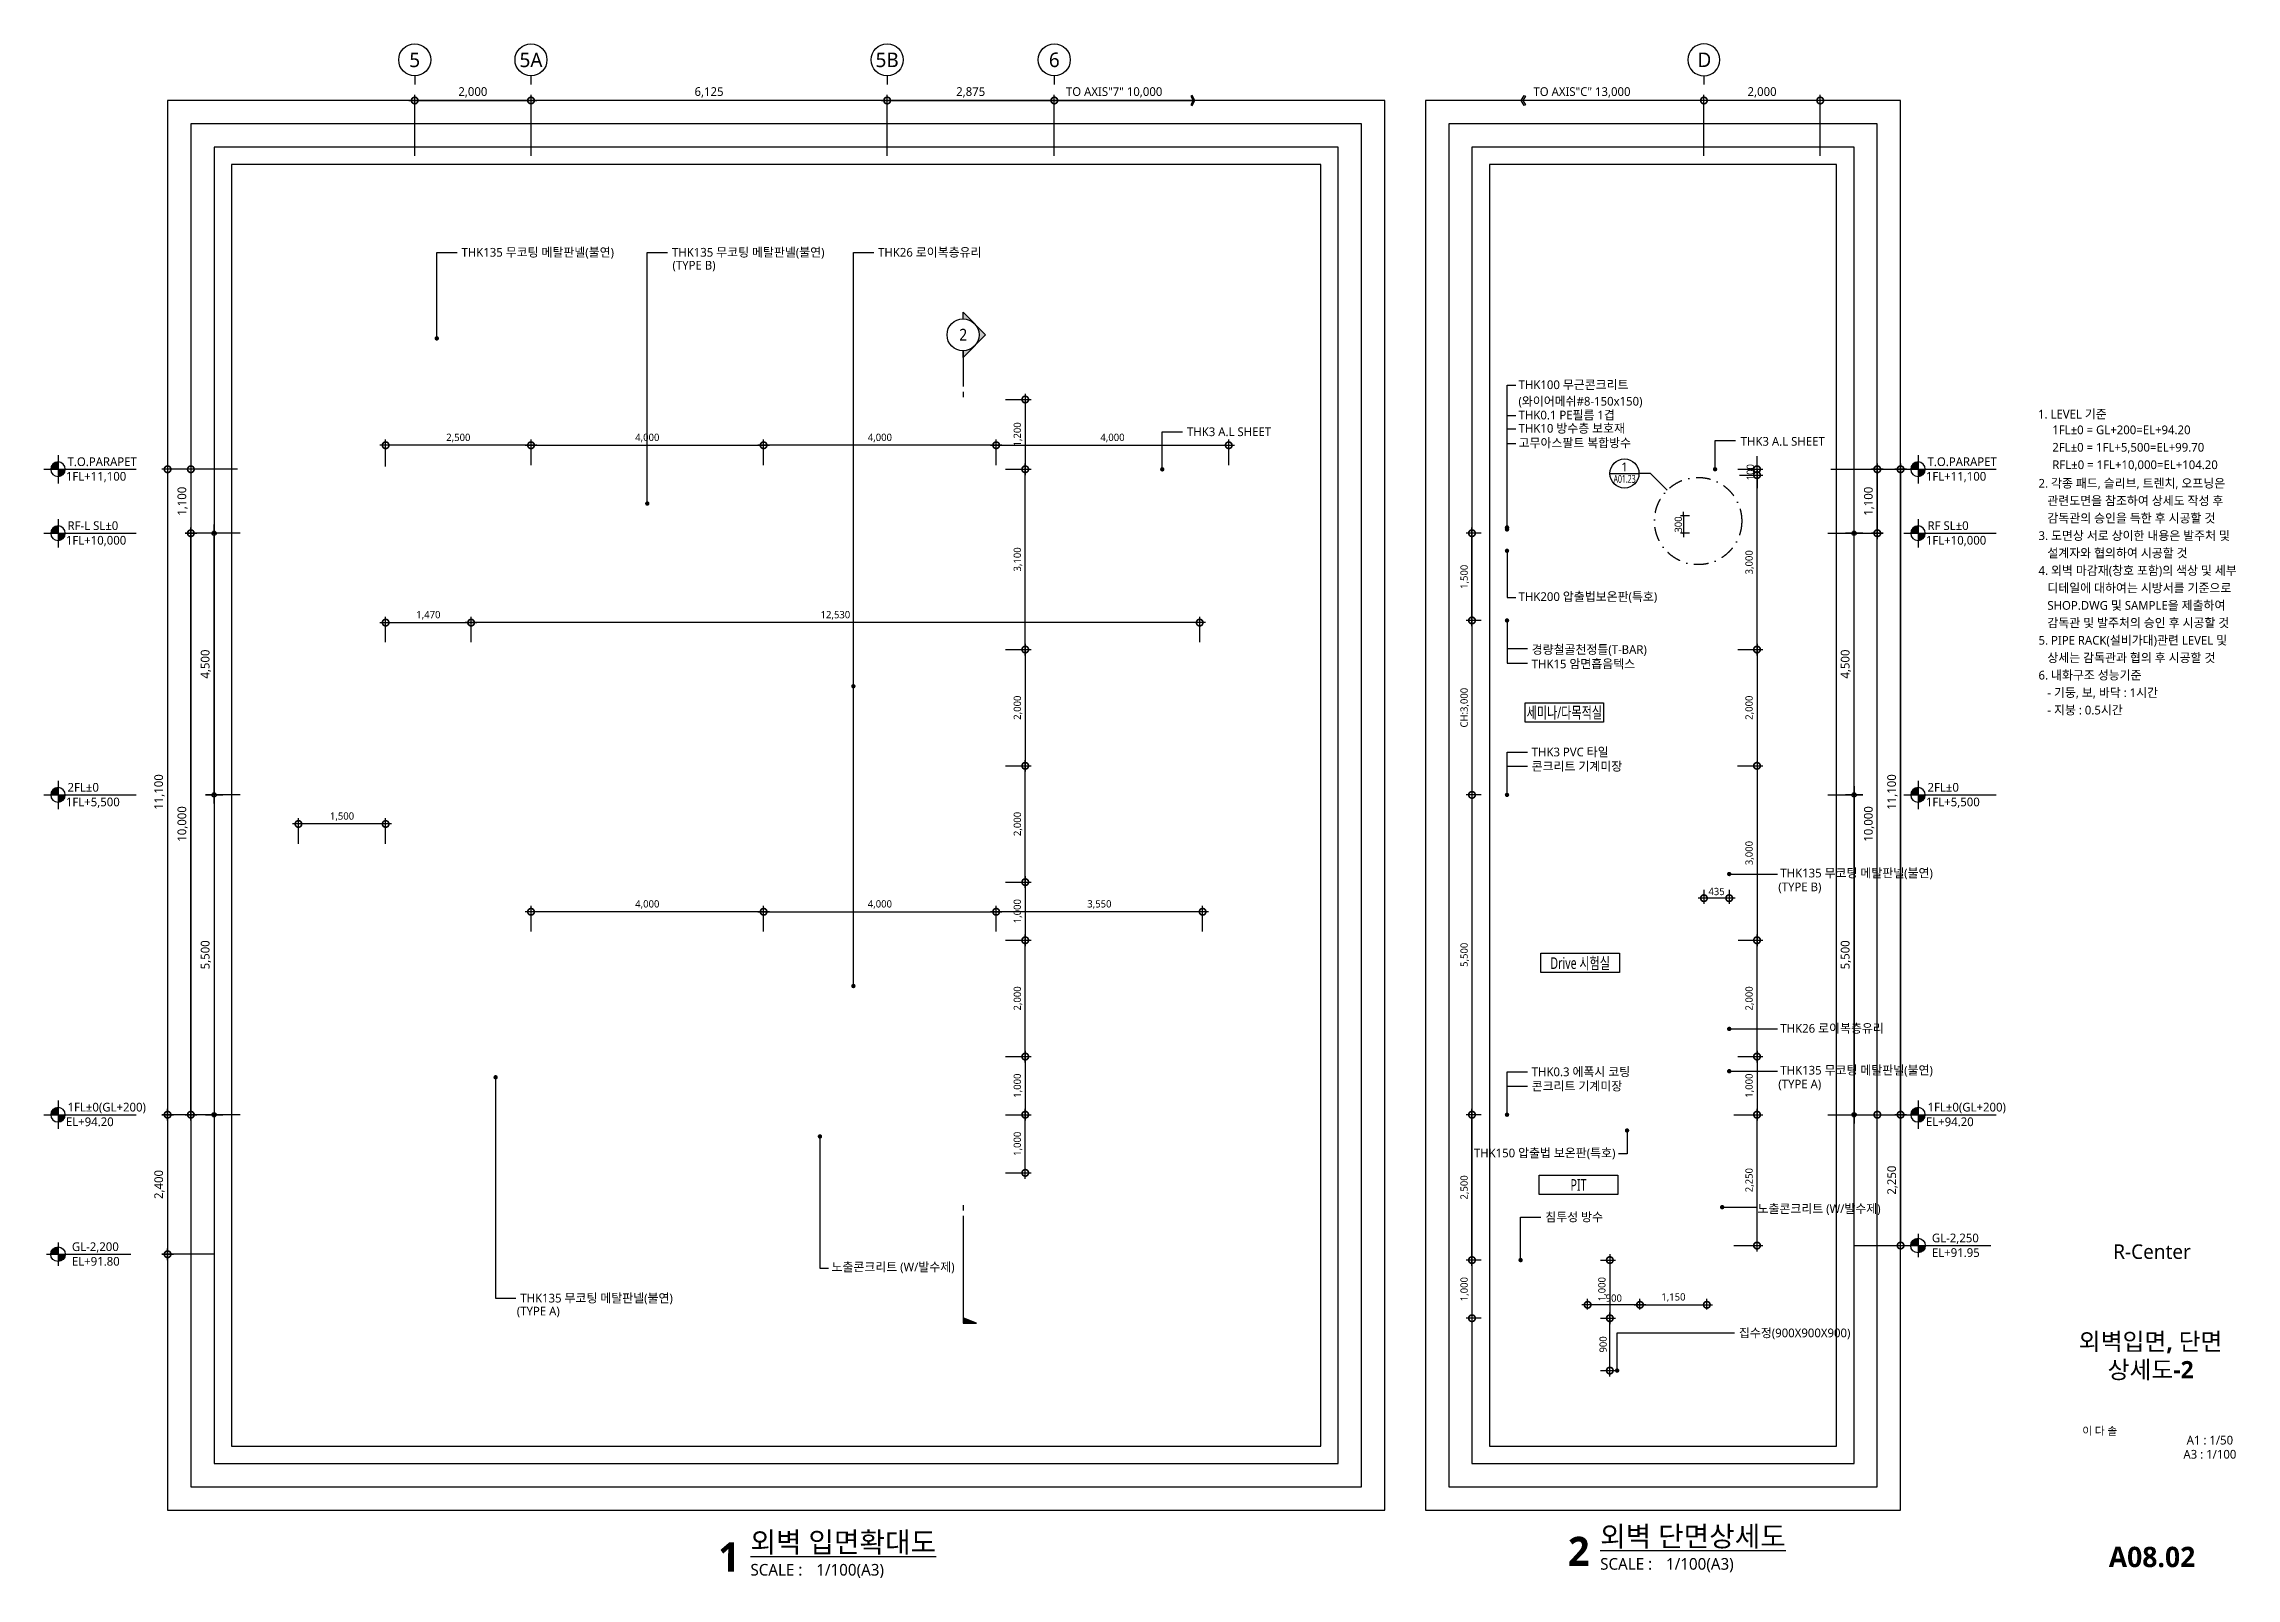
# Model space of a CAD drawing. Header units: millimetres. Extents: x 2568 to 292571, y 1285 to 27671.
# Drawn here: x 44618 to 82321, y 1285 to 27671 of the extents above; entities that cross this region are included whole.
import ezdxf
from ezdxf import colors
from ezdxf.entities.mleader import LeaderData, LeaderLine
from ezdxf.enums import TextEntityAlignment as Align
from ezdxf.math import Vec2, Vec3

# ---------------------------------------------------------------- set-up
doc = ezdxf.new("R2010")
doc.units = ezdxf.units.MM
doc.header["$LTSCALE"] = 200
doc.linetypes.add('DASHDOT-GAUN', pattern=[10, 5, -2.5, 0, -2.5])
doc.layers.get('DEFPOINTS').update_dxf_attribs({"color": 137})
for name, color, linetype in [('3TXT', 3, 'Continuous'), ('A-dim', 7, 'Continuous'), ('A-dims', 7, 'Continuous'), ('DIM', 7, 'Continuous'), ('DIM-2', 7, 'Continuous'), ('DIM-INT', 7, 'Continuous'), ('PIA0-DIM', 7, 'Continuous'), ('SYM', 6, 'Continuous'), ('SYM-LEAD', 6, 'Continuous'), ('SYM-LEVEL', 7, 'Continuous'), ('TAG', 6, 'Continuous'), ('TEXT', 3, 'Continuous'), ('TEXT-NOTE', 6, 'Continuous'), ('XR-SHEET$0$TITLE', 7, 'Continuous'), ('XR-SHEET$1$SHT', 5, 'Continuous'), ('XR-SHEET$1$TEXT', 3, 'Continuous')]:
    doc.layers.add(name, color=color, linetype=linetype)
doc.layers.add('NOPLOT', color=191, linetype='Continuous', plot=False)
doc.styles.add('$0$스타일1', font='malgun.ttf')
doc.styles.add('ARIAL', font='malgun.ttf')
doc.styles.add('ARIALB', font='malgun.ttf')
doc.styles.add('GAUN', font='malgun.ttf')
doc.styles.add('T1', font='malgun.ttf')
doc.styles.add('TEXT', font='malgun.ttf')
doc.styles.add('XR-sec$0$스타일1', font='malgun.ttf')
doc.styles.add('XR-SHEET$0$굴림체(옥산)', font='malgun.ttf')
doc.styles.add('XR-SHEET$0$맑은고딕B', font='malgunbd.ttf')
doc.styles.add('맑은고딕', font='malgun.ttf')
doc.styles.add('맑은고딕B', font='malgunbd.ttf')
doc.styles.add('스타일1', font='malgun.ttf')
doc.styles.add('스타일2', font='malgunbd.ttf')
doc.dimstyles.new('CJA', dxfattribs={"dimscale": 300, "dimtxt": 2.7, "dimasz": 1, "dimexe": 2, "dimexo": 3, "dimgap": 1, "dimtad": 1, "dimdec": 0, "dimzin": 1, "dimdsep": 46, "dimlunit": 6, "dimtxsty": '$0$스타일1', "dimblk": 'CJDOT', "dimcen": 0.09, "dimdle": 1, "dimclrd": 256, "dimclre": 256, "dimclrt": 3, "dimadec": 0, "dimazin": 0, "dimtfac": 1, "dimtdec": 0, "dimtix": 1, "dimtmove": 2, "dimatfit": 3, "dimldrblk": 'CJDOT', "dimfxl": 1, "dimtolj": 1, "dimtzin": 1, "dimarcsym": 0})
doc.dimstyles.new('DIM-QD 1', dxfattribs={"dimtxt": 3, "dimasz": 1.5, "dimexe": 1, "dimexo": 0, "dimgap": 1, "dimtad": 1, "dimdec": 3, "dimdsep": 46, "dimlunit": 6, "dimtxsty": '스타일1', "dimblk1": 'ARCHTICK', "dimblk2": 'ARCHTICK', "dimsah": 1, "dimcen": 0, "dimclrd": 256, "dimclre": 256, "dimclrt": 3, "dimazin": 2, "dimtfac": 1, "dimtdec": 3, "dimtix": 1, "dimtmove": 2, "dimatfit": 3, "dimldrblk": 'ARCHTICK', "dimfxl": 1, "dimtolj": 1, "dimtzin": 0, "dimarcsym": 0})
doc.dimstyles.new('GAUN-50', dxfattribs={"dimscale": 50, "dimtxt": 3, "dimasz": 1, "dimexe": 2, "dimexo": 3, "dimgap": 1, "dimtad": 1, "dimdec": 0, "dimzin": 1, "dimdsep": 46, "dimlunit": 6, "dimtxsty": '스타일1', "dimblk": 'GAUN-DOT', "dimcen": -2, "dimdle": 2, "dimclrd": 256, "dimclre": 256, "dimclrt": 3, "dimadec": 0, "dimazin": 0, "dimtfac": 1, "dimtdec": 0, "dimtix": 1, "dimtmove": 2, "dimatfit": 3, "dimldrblk": 'DOTSMALL', "dimfxl": 1, "dimtolj": 1, "dimtzin": 1, "dimarcsym": 0})
doc.dimstyles.new('GAUN-50-i', dxfattribs={"dimscale": 50, "dimtxt": 2.5, "dimasz": 0.7, "dimexe": 1, "dimexo": 1, "dimgap": 0.5, "dimtad": 1, "dimdec": 0, "dimdsep": 46, "dimtxsty": 'ARIAL', "dimblk": 'DOT', "dimcen": 1.25, "dimclrd": 7, "dimclre": 7, "dimclrt": 3, "dimadec": 0, "dimazin": 0, "dimtfac": 1, "dimtdec": 0, "dimtix": 1, "dimtofl": 0, "dimtmove": 2, "dimatfit": 3, "dimldrblk": 'DOT', "dimfxl": 1, "dimtolj": 1, "dimarcsym": 0})
doc.dimstyles.new('HDA-P(N100)', dxfattribs={"dimscale": 50, "dimtxt": 3, "dimasz": 1, "dimexe": 2, "dimexo": 2, "dimgap": 1, "dimtad": 1, "dimdec": 0, "dimzin": 1, "dimdsep": 46, "dimlunit": 6, "dimtxsty": 'T1', "dimblk": 'Z_DOT', "dimcen": 1, "dimclrd": 256, "dimclrt": 3, "dimadec": 0, "dimazin": 0, "dimtfac": 1, "dimtdec": 0, "dimtix": 1, "dimtmove": 2, "dimatfit": 3, "dimldrblk": 'DOT', "dimfxl": 1, "dimtolj": 1, "dimtzin": 1, "dimarcsym": 0})

msp = doc.modelspace()

# ---------------------------------------------------------------- texts
at = {"layer": 'A-dim', "color": 3, "style": 'T1'}
for s, p in [('TO AXIS"7" 10,000', (62195.8, 26775.1)), ('TO AXIS"C" 13,000', (70235.8, 26775.1))]:
    msp.add_text(s, height=150, dxfattribs=at).set_placement(p)
at = {"layer": 'TEXT', "color": 3, "style": '스타일1'}
for s, p in [('THK135 무코팅 메탈판넬(불연)', (51800.7, 24011.4)), ('THK135 무코팅 메탈판넬(불연)', (55420.9, 24011.4)), ('THK26 로이복층유리', (58964.9, 24011.4)), ('(TYPE B)', (55428.9, 23789.4)), ('(와이어메쉬#8-150x150)', (69978.2, 21449.7)), ('THK3 A.L SHEET', (64278.2, 20925.5)), ('THK3 A.L SHEET', (73800.3, 20760.1)), ('경량철골천정틀(T-BAR)', (70206.3, 17179.5)), ('THK15 암면흡음텍스', (70206.3, 16932.9)), ('THK3 PVC 타일', (70206.3, 15417.5)), ('콘크리트 기계미장', (70206.3, 15171)), ('(TYPE B)', (74446.8, 13098.2)), ('THK0.3 에폭시 코팅', (70206.3, 9917.5)), ('콘크리트 기계미장', (70206.3, 9671)), ('(TYPE A)', (74446.8, 9707)), ('침투성 방수', (70440.4, 7421)), ('노출콘크리트 (W/발수제) ', (74090.4, 7562.9)), ('THK135 무코팅 메탈판넬(불연)', (52812.6, 6026)), ('(TYPE A)', (52751.7, 5802.5)), ('집수정(900X900X900)', (73770.4, 5427.5))]:
    msp.add_text(s, height=150, dxfattribs=at).set_placement(p)
at = {"layer": 'TEXT', "style": '스타일1'}
msp.add_text('R-Center', height=250, dxfattribs=at).set_placement((80875, 6900), align=Align.MIDDLE_CENTER)

# ---------------------------------------------------------------- blocks, each defined once
blk = doc.blocks.new('bu-v')
at = {"layer": 'TAG', "ltscale": 0.2}
blk.add_line((0, 3), (0, 0), dxfattribs=at)
blk.add_circle((0, 8.5), 5.5, dxfattribs=at)
at = {"layer": 'TAG', "color": 3, "style": 'ARIALB'}
blk.add_attdef('1', text='', height=5, dxfattribs=at).set_placement((0, 8.5), align=Align.MIDDLE_CENTER)
blk = doc.blocks.new('_DotSmall')
at = {"color": 0, "linetype": 'ByBlock', "const_width": 0.5}
blk.add_lwpolyline([(-0.0625, 0, 1), (0.0625, 0, 1)], format="xyb", close=True, dxfattribs=at)
blk = doc.blocks.new('*D52')
at = {"layer": 'DEFPOINTS', "color": 0, "transparency": 16777216}
for p in [(52996, 26697), (50996, 25597), (52996, 25597)]:
    blk.add_point(p, dxfattribs=at)
at = {"layer": 'DIM', "color": 7, "lineweight": -2, "transparency": 16777216}
for p, q in [((50996, 25747), (50996, 26797)), ((52996, 25747), (52996, 26797)), ((50896, 26697), (53096, 26697))]:
    blk.add_line(p, q, dxfattribs=at)
at = {"layer": 'DIM', "color": 7, "lineweight": -2, "transparency": 16777216, "xscale": 225, "yscale": 225, "zscale": 225, "rotation": 180}
blk.add_blockref('_DotSmall', (50996, 26697), dxfattribs=at)
at = {"layer": 'DIM', "color": 7, "lineweight": -2, "transparency": 16777216, "xscale": 225, "yscale": 225, "zscale": 225}
blk.add_blockref('_DotSmall', (52996, 26697), dxfattribs=at)
at = {"layer": 'DIM', "color": 3, "transparency": 16777216, "insert": (51996, 26837), "char_height": 150, "attachment_point": 5, "style": '스타일1'}
blk.add_mtext('\\A1;2,000', dxfattribs=at)
blk = doc.blocks.new('CJDOT')
blk.add_line((-2, 0), (2, 0))
at = {"const_width": 0.5}
blk.add_lwpolyline([(-0.25, 0, 1), (0.25, 0, 1)], format="xyb", close=True, dxfattribs=at)
blk = doc.blocks.new('GAUN-DOT')
at = {"linetype": 'ByBlock'}
for p, q in [((2, 0), (-2, 0)), ((0, -2), (0, 2))]:
    blk.add_line(p, q, dxfattribs=at)
at = {"const_width": 2.25}
blk.add_lwpolyline([(0, 0.28125, 1), (0, -0.28125, 1)], format="xyb", close=True, dxfattribs=at)
blk = doc.blocks.new('*D53')
at = {"layer": 'A-dim', "lineweight": -2, "transparency": 16777216}
for p, q in [((47946, 20355), (46646, 20355)), ((46746, 20305), (46746, 9305)), ((47946, 9255), (46646, 9255))]:
    blk.add_line(p, q, dxfattribs=at)
at = {"layer": 'DEFPOINTS', "color": 0, "transparency": 16777216}
for p in [(48096, 20355), (46746, 9255), (48096, 9255)]:
    blk.add_point(p, dxfattribs=at)
at = {"layer": 'A-dim', "lineweight": -2, "transparency": 16777216, "xscale": 50, "yscale": 50, "zscale": 50}
for p, rotation in [((46746, 20355), 90), ((46746, 9255), 270)]:
    blk.add_blockref('GAUN-DOT', p, dxfattribs=dict(at, rotation=rotation))
at = {"layer": 'A-dim', "color": 3, "transparency": 16777216, "insert": (46605, 14805), "char_height": 150, "attachment_point": 5, "rotation": 90, "style": '스타일1'}
blk.add_mtext('\\A1;11,100', dxfattribs=at)
blk = doc.blocks.new('Z_DOT')
at = {"layer": 'A-dims', "color": 0}
for p, q in [((-3, 0), (3, 0)), ((0, -3), (0, 3))]:
    blk.add_line(p, q, dxfattribs=at)
for radius in [0.75, 0.375]:
    blk.add_circle((0, 0), radius, dxfattribs=at)
blk = doc.blocks.new('*D54')
at = {"layer": 'A-dim', "color": 0, "lineweight": -2, "transparency": 16777216}
for p, q in [((47996, 14755), (47446, 14755)), ((47996, 9255), (47446, 9255))]:
    blk.add_line(p, q, dxfattribs=at)
at = {"layer": 'A-dim', "lineweight": -2, "transparency": 16777216}
blk.add_line((47546, 14705), (47546, 9305), dxfattribs=at)
at = {"layer": 'DEFPOINTS', "color": 0, "transparency": 16777216}
for p in [(48096, 14755), (47546, 9255), (48096, 9255)]:
    blk.add_point(p, dxfattribs=at)
at = {"layer": 'A-dim', "lineweight": -2, "transparency": 16777216, "xscale": 50, "yscale": 50, "zscale": 50}
for p, rotation in [((47546, 14755), 90), ((47546, 9255), 270)]:
    blk.add_blockref('Z_DOT', p, dxfattribs=dict(at, rotation=rotation))
at = {"layer": 'A-dim', "color": 3, "transparency": 16777216, "insert": (47405, 12005), "char_height": 150, "attachment_point": 5, "rotation": 90, "style": 'T1'}
blk.add_mtext('\\A1;5,500', dxfattribs=at)
blk = doc.blocks.new('_DOT')
at = {"color": 0, "linetype": 'ByBlock'}
blk.add_line((-0.5, 0), (-1, 0), dxfattribs=at)
at = {"color": 0, "linetype": 'ByBlock', "const_width": 0.5}
blk.add_lwpolyline([(-0.25, 0, 1), (0.25, 0, 1)], format="xyb", close=True, dxfattribs=at)
blk = doc.blocks.new('*D55')
at = {"layer": 'A-dim', "lineweight": -2, "transparency": 16777216}
for p, q in [((47546, 9255), (46646, 9255)), ((46746, 9205), (46746, 6905)), ((47546, 6855), (46646, 6855))]:
    blk.add_line(p, q, dxfattribs=at)
at = {"layer": 'DEFPOINTS', "color": 0, "transparency": 16777216}
for p in [(47696, 9255), (46746, 6855), (47696, 6855)]:
    blk.add_point(p, dxfattribs=at)
at = {"layer": 'A-dim', "lineweight": -2, "transparency": 16777216, "xscale": 50, "yscale": 50, "zscale": 50}
for p, rotation in [((46746, 9255), 90), ((46746, 6855), 270)]:
    blk.add_blockref('GAUN-DOT', p, dxfattribs=dict(at, rotation=rotation))
at = {"layer": 'A-dim', "color": 3, "transparency": 16777216, "insert": (46606, 8055), "char_height": 150, "attachment_point": 5, "rotation": 90, "style": '스타일1'}
blk.add_mtext('\\A1;2,400', dxfattribs=at)
blk = doc.blocks.new('XR-sec$0$LEVEL1')
at = {"layer": 'SYM-LEVEL'}
h = blk.add_hatch(color=6, dxfattribs=at)
edge = h.paths.add_edge_path()
edge.add_ellipse((4.87, 0), major_axis=(1.77, 1.77), ratio=1, start_angle=405, end_angle=495)
edge.add_line((2.37, 0), (4.87, 0))
edge.add_line((4.87, 0), (4.87, 2.5))
edge = h.paths.add_edge_path()
edge.add_ellipse((4.87, 0), major_axis=(1.77, 1.77), ratio=1, start_angle=225, end_angle=315)
edge.add_line((7.37, 0), (4.87, 0))
edge.add_line((4.87, 0), (4.87, -2.5))
at = {"layer": 'SYM-LEVEL', "color": 6}
for p, q in [((0, 0), (9.74, 0)), ((4.87, 4.87), (4.87, -4.87)), ((9.07, 0), (31.8, 0))]:
    blk.add_line(p, q, dxfattribs=at)
blk.add_ellipse((4.87, 0), major_axis=(1.77, 1.77), ratio=1, start_param=5.497787, end_param=11.780972, dxfattribs=at)
at = {"layer": 'SYM-LEVEL', "color": 3, "style": 'XR-sec$0$스타일1'}
for tag, p in [('1층-바닥마감', (8.16, 1.11)), ('EL-+100', (8.16, -3.93))]:
    blk.add_attdef(tag, p, '', height=3, dxfattribs=at)
blk = doc.blocks.new('*D56')
at = {"layer": 'A-dim', "lineweight": -2, "transparency": 16777216}
for p, q in [((47946, 19255), (47046, 19255)), ((47146, 9305), (47146, 19205)), ((47946, 9255), (47046, 9255))]:
    blk.add_line(p, q, dxfattribs=at)
at = {"layer": 'DEFPOINTS', "color": 0, "transparency": 16777216}
for p in [(47146, 19255), (48096, 19255), (48096, 9255)]:
    blk.add_point(p, dxfattribs=at)
at = {"layer": 'A-dim', "lineweight": -2, "transparency": 16777216, "xscale": 50, "yscale": 50, "zscale": 50}
for p, rotation in [((47146, 19255), 90), ((47146, 9255), 270)]:
    blk.add_blockref('GAUN-DOT', p, dxfattribs=dict(at, rotation=rotation))
at = {"layer": 'A-dim', "color": 3, "transparency": 16777216, "insert": (47005, 14255), "char_height": 150, "attachment_point": 5, "rotation": 90, "style": '스타일1'}
blk.add_mtext('\\A1;10,000', dxfattribs=at)
blk = doc.blocks.new('*D57')
at = {"layer": 'A-dim', "lineweight": -2, "transparency": 16777216}
for p, q in [((47946, 20355), (47046, 20355)), ((47146, 20305), (47146, 19305)), ((47946, 19255), (47046, 19255))]:
    blk.add_line(p, q, dxfattribs=at)
at = {"layer": 'DEFPOINTS', "color": 0, "transparency": 16777216}
for p in [(48096, 20355), (47146, 19255), (48096, 19255)]:
    blk.add_point(p, dxfattribs=at)
at = {"layer": 'A-dim', "lineweight": -2, "transparency": 16777216, "xscale": 50, "yscale": 50, "zscale": 50}
for p, rotation in [((47146, 20355), 90), ((47146, 19255), 270)]:
    blk.add_blockref('GAUN-DOT', p, dxfattribs=dict(at, rotation=rotation))
at = {"layer": 'A-dim', "color": 3, "transparency": 16777216, "insert": (47005, 19805), "char_height": 150, "attachment_point": 5, "rotation": 90, "style": '스타일1'}
blk.add_mtext('\\A1;1,100', dxfattribs=at)
blk = doc.blocks.new('_ARCHTICK')
at = {"color": 0, "linetype": 'ByBlock', "const_width": 0.15}
blk.add_lwpolyline([(-0.5, -0.5), (0.5, 0.5)], dxfattribs=at)
blk = doc.blocks.new('*D58')
at = {"layer": 'A-dim', "color": 0, "lineweight": -2, "transparency": 16777216}
for p, q in [((47996, 19255), (47446, 19255)), ((47996, 14755), (47446, 14755))]:
    blk.add_line(p, q, dxfattribs=at)
at = {"layer": 'A-dim', "lineweight": -2, "transparency": 16777216}
blk.add_line((47546, 14805), (47546, 19205), dxfattribs=at)
at = {"layer": 'DEFPOINTS', "color": 0, "transparency": 16777216}
for p in [(47546, 19255), (48096, 19255), (48096, 14755)]:
    blk.add_point(p, dxfattribs=at)
at = {"layer": 'A-dim', "lineweight": -2, "transparency": 16777216, "xscale": 50, "yscale": 50, "zscale": 50}
for p, rotation in [((47546, 19255), 90), ((47546, 14755), 270)]:
    blk.add_blockref('Z_DOT', p, dxfattribs=dict(at, rotation=rotation))
at = {"layer": 'A-dim', "color": 3, "transparency": 16777216, "insert": (47405, 17005), "char_height": 150, "attachment_point": 5, "rotation": 90, "style": 'T1'}
blk.add_mtext('\\A1;4,500', dxfattribs=at)
blk = doc.blocks.new('*D59')
at = {"layer": 'A-dim', "lineweight": -2, "transparency": 16777216}
for p, q in [((75350, 20355), (76650, 20355)), ((76550, 20305), (76550, 9305)), ((75350, 9255), (76650, 9255))]:
    blk.add_line(p, q, dxfattribs=at)
at = {"layer": 'DEFPOINTS', "color": 0, "transparency": 16777216}
for p in [(75200, 20355), (75200, 9255), (76550, 9255)]:
    blk.add_point(p, dxfattribs=at)
at = {"layer": 'A-dim', "lineweight": -2, "transparency": 16777216, "xscale": 50, "yscale": 50, "zscale": 50}
for p, rotation in [((76550, 20355), 90), ((76550, 9255), 270)]:
    blk.add_blockref('GAUN-DOT', p, dxfattribs=dict(at, rotation=rotation))
at = {"layer": 'A-dim', "color": 3, "transparency": 16777216, "insert": (76409, 14805), "char_height": 150, "attachment_point": 5, "rotation": 90, "style": '스타일1'}
blk.add_mtext('\\A1;11,100', dxfattribs=at)
blk = doc.blocks.new('*D60')
at = {"layer": 'A-dim', "color": 0, "lineweight": -2, "transparency": 16777216}
for p, q in [((75300, 14755), (75850, 14755)), ((75300, 9255), (75850, 9255))]:
    blk.add_line(p, q, dxfattribs=at)
at = {"layer": 'A-dim', "lineweight": -2, "transparency": 16777216}
blk.add_line((75750, 14705), (75750, 9305), dxfattribs=at)
at = {"layer": 'DEFPOINTS', "color": 0, "transparency": 16777216}
for p in [(75200, 14755), (75200, 9255), (75750, 9255)]:
    blk.add_point(p, dxfattribs=at)
at = {"layer": 'A-dim', "lineweight": -2, "transparency": 16777216, "xscale": 50, "yscale": 50, "zscale": 50}
for p, rotation in [((75750, 14755), 90), ((75750, 9255), 270)]:
    blk.add_blockref('Z_DOT', p, dxfattribs=dict(at, rotation=rotation))
at = {"layer": 'A-dim', "color": 3, "transparency": 16777216, "insert": (75610, 12005), "char_height": 150, "attachment_point": 5, "rotation": 90, "style": 'T1'}
blk.add_mtext('\\A1;5,500', dxfattribs=at)
blk = doc.blocks.new('*D61')
at = {"layer": 'A-dim', "lineweight": -2, "transparency": 16777216}
for p, q in [((75750, 9255), (76650, 9255)), ((76550, 9205), (76550, 7055)), ((75750, 7005), (76650, 7005))]:
    blk.add_line(p, q, dxfattribs=at)
at = {"layer": 'DEFPOINTS', "color": 0, "transparency": 16777216}
for p in [(75600, 9255), (75600, 7005), (76550, 7005)]:
    blk.add_point(p, dxfattribs=at)
at = {"layer": 'A-dim', "lineweight": -2, "transparency": 16777216, "xscale": 50, "yscale": 50, "zscale": 50}
for p, rotation in [((76550, 9255), 90), ((76550, 7005), 270)]:
    blk.add_blockref('GAUN-DOT', p, dxfattribs=dict(at, rotation=rotation))
at = {"layer": 'A-dim', "color": 3, "transparency": 16777216, "insert": (76410, 8130), "char_height": 150, "attachment_point": 5, "rotation": 90, "style": '스타일1'}
blk.add_mtext('\\A1;2,250', dxfattribs=at)
blk = doc.blocks.new('*D62')
at = {"layer": 'A-dim', "lineweight": -2, "transparency": 16777216}
for p, q in [((75350, 19255), (76250, 19255)), ((76150, 9305), (76150, 19205)), ((75350, 9255), (76250, 9255))]:
    blk.add_line(p, q, dxfattribs=at)
at = {"layer": 'DEFPOINTS', "color": 0, "transparency": 16777216}
for p in [(75200, 19255), (76150, 19255), (75200, 9255)]:
    blk.add_point(p, dxfattribs=at)
at = {"layer": 'A-dim', "lineweight": -2, "transparency": 16777216, "xscale": 50, "yscale": 50, "zscale": 50}
for p, rotation in [((76150, 19255), 90), ((76150, 9255), 270)]:
    blk.add_blockref('GAUN-DOT', p, dxfattribs=dict(at, rotation=rotation))
at = {"layer": 'A-dim', "color": 3, "transparency": 16777216, "insert": (76009, 14255), "char_height": 150, "attachment_point": 5, "rotation": 90, "style": '스타일1'}
blk.add_mtext('\\A1;10,000', dxfattribs=at)
blk = doc.blocks.new('*D63')
at = {"layer": 'A-dim', "lineweight": -2, "transparency": 16777216}
for p, q in [((75350, 20355), (76250, 20355)), ((76150, 20305), (76150, 19305)), ((75350, 19255), (76250, 19255))]:
    blk.add_line(p, q, dxfattribs=at)
at = {"layer": 'DEFPOINTS', "color": 0, "transparency": 16777216}
for p in [(75200, 20355), (75200, 19255), (76150, 19255)]:
    blk.add_point(p, dxfattribs=at)
at = {"layer": 'A-dim', "lineweight": -2, "transparency": 16777216, "xscale": 50, "yscale": 50, "zscale": 50}
for p, rotation in [((76150, 20355), 90), ((76150, 19255), 270)]:
    blk.add_blockref('GAUN-DOT', p, dxfattribs=dict(at, rotation=rotation))
at = {"layer": 'A-dim', "color": 3, "transparency": 16777216, "insert": (76009, 19805), "char_height": 150, "attachment_point": 5, "rotation": 90, "style": '스타일1'}
blk.add_mtext('\\A1;1,100', dxfattribs=at)
blk = doc.blocks.new('*D64')
at = {"layer": 'A-dim', "color": 0, "lineweight": -2, "transparency": 16777216}
for p, q in [((75300, 19255), (75850, 19255)), ((75300, 14755), (75850, 14755))]:
    blk.add_line(p, q, dxfattribs=at)
at = {"layer": 'A-dim', "lineweight": -2, "transparency": 16777216}
blk.add_line((75750, 14805), (75750, 19205), dxfattribs=at)
at = {"layer": 'DEFPOINTS', "color": 0, "transparency": 16777216}
for p in [(75200, 19255), (75750, 19255), (75200, 14755)]:
    blk.add_point(p, dxfattribs=at)
at = {"layer": 'A-dim', "lineweight": -2, "transparency": 16777216, "xscale": 50, "yscale": 50, "zscale": 50}
for p, rotation in [((75750, 19255), 90), ((75750, 14755), 270)]:
    blk.add_blockref('Z_DOT', p, dxfattribs=dict(at, rotation=rotation))
at = {"layer": 'A-dim', "color": 3, "transparency": 16777216, "insert": (75610, 17005), "char_height": 150, "attachment_point": 5, "rotation": 90, "style": 'T1'}
blk.add_mtext('\\A1;4,500', dxfattribs=at)
blk = doc.blocks.new('*D66')
at = {"layer": 'DEFPOINTS', "color": 0, "transparency": 16777216}
for p in [(73168, 26697), (73168, 25597), (75168, 25597)]:
    blk.add_point(p, dxfattribs=at)
at = {"layer": 'DIM', "color": 7, "lineweight": -2, "transparency": 16777216}
for p, q in [((73168, 25747), (73168, 26797)), ((75168, 25747), (75168, 26797)), ((75268, 26697), (73068, 26697))]:
    blk.add_line(p, q, dxfattribs=at)
at = {"layer": 'DIM', "color": 7, "lineweight": -2, "transparency": 16777216, "xscale": 225, "yscale": 225, "zscale": 225, "rotation": 180}
blk.add_blockref('_DotSmall', (73168, 26697), dxfattribs=at)
at = {"layer": 'DIM', "color": 7, "lineweight": -2, "transparency": 16777216, "xscale": 225, "yscale": 225, "zscale": 225}
blk.add_blockref('_DotSmall', (75168, 26697), dxfattribs=at)
at = {"layer": 'DIM', "color": 3, "transparency": 16777216, "insert": (74168, 26837), "char_height": 150, "attachment_point": 5, "style": '스타일1'}
blk.add_mtext('\\A1;2,000', dxfattribs=at)
blk = doc.blocks.new('dwgtitle')
at = {"layer": 'SYM', "color": 3, "style": '스타일1'}
blk.add_text('SCALE :', height=4, dxfattribs=at).set_placement((12.25, -1.4))
at = {"layer": 'SYM', "color": 6, "style": '스타일2'}
blk.add_attdef('A', text='', height=10, dxfattribs=at).set_placement((4.89, 5), align=Align.MIDDLE)
at = {"layer": 'SYM', "color": 3, "style": '스타일1'}
for tag, p, height in [('%%UTITLE', (12.25, 6.59), 7), ('1/100', (34.89, -1.4), 4)]:
    blk.add_attdef(tag, p, '', height=height, dxfattribs=at)
blk = doc.blocks.new('*U13')
at = {"linetype": 'ByBlock', "lineweight": -2}
h = blk.add_hatch(color=0, dxfattribs=at)
h.paths.add_polyline_path([(0, 300, 0.198912), (-212, 212), (0, 424)])
h.paths.add_polyline_path([(-212, -212), (-424, 0), (-212, 212, 0.414214)])
h.paths.add_polyline_path([(-212, -212, 0.198912), (0, -300), (0, -424)])
blk.add_hatch(color=0, dxfattribs=at).paths.add_polyline_path([(-250, -18545), (0, -18445), (0, -18545)])
at = {"color": 0, "linetype": 'ByBlock', "lineweight": -2}
blk.add_lwpolyline([(0, 300, 1), (0, -300, 1), (0, 300), (0, 424), (-424, 0), (0, -424), (0, -300), (0, -424)], format="xyb", dxfattribs=at)
for points in [[(0, -300), (0, -972)], [(0, -1072), (0, -1172)], [(0, -16329), (0, -16429)], [(0, -16529), (0, -18545), (-250, -18545), (0, -18445)]]:
    blk.add_lwpolyline(points, dxfattribs=at)
at = {"color": 6, "style": 'TEXT', "width": 0.9}
blk.add_attdef('상세번호', text='', height=225, dxfattribs=at).set_placement((0, 0), align=Align.MIDDLE_CENTER)
blk = doc.blocks.new('*D125')
at = {"layer": 'DEFPOINTS', "color": 0, "transparency": 16777216}
for p in [(73168, 13271), (73603, 13271), (73168, 12979)]:
    blk.add_point(p, dxfattribs=at)
at = {"layer": 'DIM-INT', "color": 7, "lineweight": -2, "transparency": 16777216}
for p, q in [((73703, 12979), (73068, 12979)), ((73168, 13121), (73168, 12879)), ((73603, 13121), (73603, 12879))]:
    blk.add_line(p, q, dxfattribs=at)
at = {"layer": 'DIM-INT', "color": 7, "lineweight": -2, "transparency": 16777216, "xscale": 225, "yscale": 225, "zscale": 225, "rotation": 180}
blk.add_blockref('_DotSmall', (73168, 12979), dxfattribs=at)
at = {"layer": 'DIM-INT', "color": 7, "lineweight": -2, "transparency": 16777216, "xscale": 225, "yscale": 225, "zscale": 225}
blk.add_blockref('_DotSmall', (73603, 12979), dxfattribs=at)
at = {"layer": 'DIM-INT', "color": 3, "transparency": 16777216, "insert": (73385, 13093), "char_height": 125, "attachment_point": 5, "style": '스타일1'}
blk.add_mtext('\\A1;435', dxfattribs=at)
blk = doc.blocks.new('*D126')
at = {"layer": 'DEFPOINTS', "color": 0, "transparency": 16777216}
for p in [(73530, 9255), (74081, 9255), (73530, 7005)]:
    blk.add_point(p, dxfattribs=at)
at = {"layer": 'DIM-INT', "color": 7, "lineweight": -2, "transparency": 16777216}
for p, q in [((73680, 9255), (74181, 9255)), ((74081, 6905), (74081, 9355)), ((73680, 7005), (74181, 7005))]:
    blk.add_line(p, q, dxfattribs=at)
at = {"layer": 'DIM-INT', "color": 7, "lineweight": -2, "transparency": 16777216, "xscale": 225, "yscale": 225, "zscale": 225}
for p, rotation in [((74081, 9255), 90), ((74081, 7005), 270)]:
    blk.add_blockref('_DotSmall', p, dxfattribs=dict(at, rotation=rotation))
at = {"layer": 'DIM-INT', "color": 3, "transparency": 16777216, "insert": (73955, 8130), "char_height": 125, "attachment_point": 5, "rotation": 90, "style": '스타일1'}
blk.add_mtext('\\A1;2,250', dxfattribs=at)
blk = doc.blocks.new('level-p&e')
at = {"layer": 'TAG', "ltscale": 0.2}
h = blk.add_hatch(color=256, dxfattribs=at)
h.paths.add_polyline_path([(0, 2.5, 0.414214), (-2.5, 0), (0, 0)])
h.paths.add_polyline_path([(2.5, 0), (0, 0), (0, -2.5, 0.414214)])
at = {"layer": 'TAG'}
for p, q in [((-4, 0), (25, 0)), ((0, 4), (0, -4))]:
    blk.add_line(p, q, dxfattribs=at)
at = {"layer": 'TAG', "ltscale": 0.2}
blk.add_circle((0, 0), 2.5, dxfattribs=at)
at = {"layer": 'TAG', "color": 3, "style": 'ARIAL'}
for tag, p in [('1층바닥마감', (4.78, 1.11)), ('EL±0', (4.78, -3.93))]:
    blk.add_attdef(tag, p, '', height=3, dxfattribs=at)
blk = doc.blocks.new('*D127')
at = {"layer": 'DEFPOINTS', "color": 0, "transparency": 16777216}
for p in [(61006, 12255), (61496, 12255), (61006, 10255)]:
    blk.add_point(p, dxfattribs=at)
at = {"layer": 'DIM-INT', "color": 7, "lineweight": -2, "transparency": 16777216}
for p, q in [((61156, 12255), (61596, 12255)), ((61496, 10155), (61496, 12355)), ((61156, 10255), (61596, 10255))]:
    blk.add_line(p, q, dxfattribs=at)
at = {"layer": 'DIM-INT', "color": 7, "lineweight": -2, "transparency": 16777216, "xscale": 225, "yscale": 225, "zscale": 225}
for p, rotation in [((61496, 12255), 90), ((61496, 10255), 270)]:
    blk.add_blockref('_DotSmall', p, dxfattribs=dict(at, rotation=rotation))
at = {"layer": 'DIM-INT', "color": 3, "transparency": 16777216, "insert": (61371, 11255), "char_height": 125, "attachment_point": 5, "rotation": 90, "style": '스타일1'}
blk.add_mtext('\\A1;2,000', dxfattribs=at)
blk = doc.blocks.new('*D128')
at = {"layer": 'DEFPOINTS', "color": 0, "transparency": 16777216}
for p in [(61006, 10255), (61006, 9255), (61496, 9255)]:
    blk.add_point(p, dxfattribs=at)
at = {"layer": 'DIM-INT', "color": 7, "lineweight": -2, "transparency": 16777216}
for p, q in [((61156, 10255), (61596, 10255)), ((61496, 10355), (61496, 9155)), ((61156, 9255), (61596, 9255))]:
    blk.add_line(p, q, dxfattribs=at)
at = {"layer": 'DIM-INT', "color": 7, "lineweight": -2, "transparency": 16777216, "xscale": 225, "yscale": 225, "zscale": 225}
for p, rotation in [((61496, 10255), 90), ((61496, 9255), 270)]:
    blk.add_blockref('_DotSmall', p, dxfattribs=dict(at, rotation=rotation))
at = {"layer": 'DIM-INT', "color": 3, "transparency": 16777216, "insert": (61370, 9755), "char_height": 125, "attachment_point": 5, "rotation": 90, "style": '스타일1'}
blk.add_mtext('\\A1;1,000', dxfattribs=at)
blk = doc.blocks.new('*D129')
at = {"layer": 'DEFPOINTS', "color": 0, "transparency": 16777216}
for p in [(61006, 9255), (61496, 9255), (61006, 8255)]:
    blk.add_point(p, dxfattribs=at)
at = {"layer": 'DIM-INT', "color": 7, "lineweight": -2, "transparency": 16777216}
for p, q in [((61156, 9255), (61596, 9255)), ((61496, 8155), (61496, 9355)), ((61156, 8255), (61596, 8255))]:
    blk.add_line(p, q, dxfattribs=at)
at = {"layer": 'DIM-INT', "color": 7, "lineweight": -2, "transparency": 16777216, "xscale": 225, "yscale": 225, "zscale": 225}
for p, rotation in [((61496, 9255), 90), ((61496, 8255), 270)]:
    blk.add_blockref('_DotSmall', p, dxfattribs=dict(at, rotation=rotation))
at = {"layer": 'DIM-INT', "color": 3, "transparency": 16777216, "insert": (61370, 8755), "char_height": 125, "attachment_point": 5, "rotation": 90, "style": '스타일1'}
blk.add_mtext('\\A1;1,000', dxfattribs=at)
blk = doc.blocks.new('*D130')
at = {"layer": 'DEFPOINTS', "color": 0, "transparency": 16777216}
for p in [(61006, 13255), (61006, 12255), (61496, 12255)]:
    blk.add_point(p, dxfattribs=at)
at = {"layer": 'DIM-INT', "color": 7, "lineweight": -2, "transparency": 16777216}
for p, q in [((61156, 13255), (61596, 13255)), ((61496, 13355), (61496, 12155)), ((61156, 12255), (61596, 12255))]:
    blk.add_line(p, q, dxfattribs=at)
at = {"layer": 'DIM-INT', "color": 7, "lineweight": -2, "transparency": 16777216, "xscale": 225, "yscale": 225, "zscale": 225}
for p, rotation in [((61496, 13255), 90), ((61496, 12255), 270)]:
    blk.add_blockref('_DotSmall', p, dxfattribs=dict(at, rotation=rotation))
at = {"layer": 'DIM-INT', "color": 3, "transparency": 16777216, "insert": (61370, 12755), "char_height": 125, "attachment_point": 5, "rotation": 90, "style": '스타일1'}
blk.add_mtext('\\A1;1,000', dxfattribs=at)
blk = doc.blocks.new('*D131')
at = {"layer": 'DEFPOINTS', "color": 0, "transparency": 16777216}
for p in [(61006, 15255), (61496, 15255), (61006, 13255)]:
    blk.add_point(p, dxfattribs=at)
at = {"layer": 'DIM-INT', "color": 7, "lineweight": -2, "transparency": 16777216}
for p, q in [((61156, 15255), (61596, 15255)), ((61496, 13155), (61496, 15355)), ((61156, 13255), (61596, 13255))]:
    blk.add_line(p, q, dxfattribs=at)
at = {"layer": 'DIM-INT', "color": 7, "lineweight": -2, "transparency": 16777216, "xscale": 225, "yscale": 225, "zscale": 225}
for p, rotation in [((61496, 15255), 90), ((61496, 13255), 270)]:
    blk.add_blockref('_DotSmall', p, dxfattribs=dict(at, rotation=rotation))
at = {"layer": 'DIM-INT', "color": 3, "transparency": 16777216, "insert": (61371, 14255), "char_height": 125, "attachment_point": 5, "rotation": 90, "style": '스타일1'}
blk.add_mtext('\\A1;2,000', dxfattribs=at)
blk = doc.blocks.new('*D132')
at = {"layer": 'DEFPOINTS', "color": 0, "transparency": 16777216}
for p in [(61006, 17255), (61006, 15255), (61496, 15255)]:
    blk.add_point(p, dxfattribs=at)
at = {"layer": 'DIM-INT', "color": 7, "lineweight": -2, "transparency": 16777216}
for p, q in [((61496, 17355), (61496, 15155)), ((61156, 17255), (61596, 17255)), ((61156, 15255), (61596, 15255))]:
    blk.add_line(p, q, dxfattribs=at)
at = {"layer": 'DIM-INT', "color": 7, "lineweight": -2, "transparency": 16777216, "xscale": 225, "yscale": 225, "zscale": 225}
for p, rotation in [((61496, 17255), 90), ((61496, 15255), 270)]:
    blk.add_blockref('_DotSmall', p, dxfattribs=dict(at, rotation=rotation))
at = {"layer": 'DIM-INT', "color": 3, "transparency": 16777216, "insert": (61371, 16255), "char_height": 125, "attachment_point": 5, "rotation": 90, "style": '스타일1'}
blk.add_mtext('\\A1;2,000', dxfattribs=at)
blk = doc.blocks.new('*D133')
at = {"layer": 'DEFPOINTS', "color": 0, "transparency": 16777216}
for p in [(61006, 20355), (61496, 20355), (61006, 17255)]:
    blk.add_point(p, dxfattribs=at)
at = {"layer": 'DIM-INT', "color": 7, "lineweight": -2, "transparency": 16777216}
for p, q in [((61496, 17155), (61496, 20455)), ((61156, 20355), (61596, 20355)), ((61156, 17255), (61596, 17255))]:
    blk.add_line(p, q, dxfattribs=at)
at = {"layer": 'DIM-INT', "color": 7, "lineweight": -2, "transparency": 16777216, "xscale": 225, "yscale": 225, "zscale": 225}
for p, rotation in [((61496, 20355), 90), ((61496, 17255), 270)]:
    blk.add_blockref('_DotSmall', p, dxfattribs=dict(at, rotation=rotation))
at = {"layer": 'DIM-INT', "color": 3, "transparency": 16777216, "insert": (61370, 18805), "char_height": 125, "attachment_point": 5, "rotation": 90, "style": '스타일1'}
blk.add_mtext('\\A1;3,100', dxfattribs=at)
blk = doc.blocks.new('*D134')
at = {"layer": 'DEFPOINTS', "color": 0, "transparency": 16777216}
for p in [(61006, 21555), (61006, 20355), (61496, 20355)]:
    blk.add_point(p, dxfattribs=at)
at = {"layer": 'DIM-INT', "color": 7, "lineweight": -2, "transparency": 16777216}
for p, q in [((61156, 21555), (61596, 21555)), ((61496, 21655), (61496, 20255)), ((61156, 20355), (61596, 20355))]:
    blk.add_line(p, q, dxfattribs=at)
at = {"layer": 'DIM-INT', "color": 7, "lineweight": -2, "transparency": 16777216, "xscale": 225, "yscale": 225, "zscale": 225}
for p, rotation in [((61496, 21555), 90), ((61496, 20355), 270)]:
    blk.add_blockref('_DotSmall', p, dxfattribs=dict(at, rotation=rotation))
at = {"layer": 'DIM-INT', "color": 3, "transparency": 16777216, "insert": (61370, 20955), "char_height": 125, "attachment_point": 5, "rotation": 90, "style": '스타일1'}
blk.add_mtext('\\A1;1,200', dxfattribs=at)
blk = doc.blocks.new('*D135')
at = {"layer": 'DEFPOINTS', "color": 0, "transparency": 16777216}
for p in [(60996, 12745), (56996, 12255), (60996, 12255)]:
    blk.add_point(p, dxfattribs=at)
at = {"layer": 'DIM-INT', "color": 7, "lineweight": -2, "transparency": 16777216}
for p, q in [((56996, 12405), (56996, 12845)), ((60996, 12405), (60996, 12845)), ((56896, 12745), (61096, 12745))]:
    blk.add_line(p, q, dxfattribs=at)
at = {"layer": 'DIM-INT', "color": 7, "lineweight": -2, "transparency": 16777216, "xscale": 225, "yscale": 225, "zscale": 225, "rotation": 180}
blk.add_blockref('_DotSmall', (56996, 12745), dxfattribs=at)
at = {"layer": 'DIM-INT', "color": 7, "lineweight": -2, "transparency": 16777216, "xscale": 225, "yscale": 225, "zscale": 225}
blk.add_blockref('_DotSmall', (60996, 12745), dxfattribs=at)
at = {"layer": 'DIM-INT', "color": 3, "transparency": 16777216, "insert": (58996, 12870), "char_height": 125, "attachment_point": 5, "style": '스타일1'}
blk.add_mtext('\\A1;4,000', dxfattribs=at)
blk = doc.blocks.new('*D136')
at = {"layer": 'DEFPOINTS', "color": 0, "transparency": 16777216}
for p in [(60996, 12745), (60996, 12255), (64546, 12255)]:
    blk.add_point(p, dxfattribs=at)
at = {"layer": 'DIM-INT', "color": 7, "lineweight": -2, "transparency": 16777216}
for p, q in [((60996, 12405), (60996, 12845)), ((64546, 12405), (64546, 12845)), ((64646, 12745), (60896, 12745))]:
    blk.add_line(p, q, dxfattribs=at)
at = {"layer": 'DIM-INT', "color": 7, "lineweight": -2, "transparency": 16777216, "xscale": 225, "yscale": 225, "zscale": 225, "rotation": 180}
blk.add_blockref('_DotSmall', (60996, 12745), dxfattribs=at)
at = {"layer": 'DIM-INT', "color": 7, "lineweight": -2, "transparency": 16777216, "xscale": 225, "yscale": 225, "zscale": 225}
blk.add_blockref('_DotSmall', (64546, 12745), dxfattribs=at)
at = {"layer": 'DIM-INT', "color": 3, "transparency": 16777216, "insert": (62771, 12870), "char_height": 125, "attachment_point": 5, "style": '스타일1'}
blk.add_mtext('\\A1;3,550', dxfattribs=at)
blk = doc.blocks.new('*D137')
at = {"layer": 'DEFPOINTS', "color": 0, "transparency": 16777216}
for p in [(52996, 12745), (52996, 12255), (56996, 12255)]:
    blk.add_point(p, dxfattribs=at)
at = {"layer": 'DIM-INT', "color": 7, "lineweight": -2, "transparency": 16777216}
for p, q in [((52996, 12405), (52996, 12845)), ((56996, 12405), (56996, 12845)), ((57096, 12745), (52896, 12745))]:
    blk.add_line(p, q, dxfattribs=at)
at = {"layer": 'DIM-INT', "color": 7, "lineweight": -2, "transparency": 16777216, "xscale": 225, "yscale": 225, "zscale": 225, "rotation": 180}
blk.add_blockref('_DotSmall', (52996, 12745), dxfattribs=at)
at = {"layer": 'DIM-INT', "color": 7, "lineweight": -2, "transparency": 16777216, "xscale": 225, "yscale": 225, "zscale": 225}
blk.add_blockref('_DotSmall', (56996, 12745), dxfattribs=at)
at = {"layer": 'DIM-INT', "color": 3, "transparency": 16777216, "insert": (54996, 12870), "char_height": 125, "attachment_point": 5, "style": '스타일1'}
blk.add_mtext('\\A1;4,000', dxfattribs=at)
blk = doc.blocks.new('*D138')
at = {"layer": 'DEFPOINTS', "color": 0, "transparency": 16777216}
for p in [(56996, 20768), (52996, 20278), (56996, 20278)]:
    blk.add_point(p, dxfattribs=at)
at = {"layer": 'DIM-INT', "color": 7, "lineweight": -2, "transparency": 16777216}
for p, q in [((52896, 20768), (57096, 20768)), ((52996, 20428), (52996, 20868)), ((56996, 20428), (56996, 20868))]:
    blk.add_line(p, q, dxfattribs=at)
at = {"layer": 'DIM-INT', "color": 7, "lineweight": -2, "transparency": 16777216, "xscale": 225, "yscale": 225, "zscale": 225, "rotation": 180}
blk.add_blockref('_DotSmall', (52996, 20768), dxfattribs=at)
at = {"layer": 'DIM-INT', "color": 7, "lineweight": -2, "transparency": 16777216, "xscale": 225, "yscale": 225, "zscale": 225}
blk.add_blockref('_DotSmall', (56996, 20768), dxfattribs=at)
at = {"layer": 'DIM-INT', "color": 3, "transparency": 16777216, "insert": (54996, 20893), "char_height": 125, "attachment_point": 5, "style": '스타일1'}
blk.add_mtext('\\A1;4,000', dxfattribs=at)
blk = doc.blocks.new('*D139')
at = {"layer": 'DEFPOINTS', "color": 0, "transparency": 16777216}
for p in [(56996, 20768), (56996, 20278), (60996, 20278)]:
    blk.add_point(p, dxfattribs=at)
at = {"layer": 'DIM-INT', "color": 7, "lineweight": -2, "transparency": 16777216}
for p, q in [((61096, 20768), (56896, 20768)), ((56996, 20428), (56996, 20868)), ((60996, 20428), (60996, 20868))]:
    blk.add_line(p, q, dxfattribs=at)
at = {"layer": 'DIM-INT', "color": 7, "lineweight": -2, "transparency": 16777216, "xscale": 225, "yscale": 225, "zscale": 225, "rotation": 180}
blk.add_blockref('_DotSmall', (56996, 20768), dxfattribs=at)
at = {"layer": 'DIM-INT', "color": 7, "lineweight": -2, "transparency": 16777216, "xscale": 225, "yscale": 225, "zscale": 225}
blk.add_blockref('_DotSmall', (60996, 20768), dxfattribs=at)
at = {"layer": 'DIM-INT', "color": 3, "transparency": 16777216, "insert": (58996, 20893), "char_height": 125, "attachment_point": 5, "style": '스타일1'}
blk.add_mtext('\\A1;4,000', dxfattribs=at)
blk = doc.blocks.new('*D140')
at = {"layer": 'DEFPOINTS', "color": 0, "transparency": 16777216}
for p in [(50496, 20768), (50496, 20255), (52996, 20278)]:
    blk.add_point(p, dxfattribs=at)
at = {"layer": 'DIM-INT', "color": 7, "lineweight": -2, "transparency": 16777216}
for p, q in [((53096, 20768), (50396, 20768)), ((50496, 20405), (50496, 20868)), ((52996, 20428), (52996, 20868))]:
    blk.add_line(p, q, dxfattribs=at)
at = {"layer": 'DIM-INT', "color": 7, "lineweight": -2, "transparency": 16777216, "xscale": 225, "yscale": 225, "zscale": 225, "rotation": 180}
blk.add_blockref('_DotSmall', (50496, 20768), dxfattribs=at)
at = {"layer": 'DIM-INT', "color": 7, "lineweight": -2, "transparency": 16777216, "xscale": 225, "yscale": 225, "zscale": 225}
blk.add_blockref('_DotSmall', (52996, 20768), dxfattribs=at)
at = {"layer": 'DIM-INT', "color": 3, "transparency": 16777216, "insert": (51746, 20893), "char_height": 125, "attachment_point": 5, "style": '스타일1'}
blk.add_mtext('\\A1;2,500', dxfattribs=at)
blk = doc.blocks.new('*D141')
at = {"layer": 'DEFPOINTS', "color": 0, "transparency": 16777216}
for p in [(73600, 10255), (74001, 9255), (74081, 9255)]:
    blk.add_point(p, dxfattribs=at)
at = {"layer": 'DIM-INT', "color": 7, "lineweight": -2, "transparency": 16777216}
for p, q in [((73750, 10255), (74181, 10255)), ((74081, 10355), (74081, 9155)), ((74151, 9255), (74181, 9255))]:
    blk.add_line(p, q, dxfattribs=at)
at = {"layer": 'DIM-INT', "color": 7, "lineweight": -2, "transparency": 16777216, "xscale": 225, "yscale": 225, "zscale": 225}
for p, rotation in [((74081, 10255), 90), ((74081, 9255), 270)]:
    blk.add_blockref('_DotSmall', p, dxfattribs=dict(at, rotation=rotation))
at = {"layer": 'DIM-INT', "color": 3, "transparency": 16777216, "insert": (73955, 9755), "char_height": 125, "attachment_point": 5, "rotation": 90, "style": '스타일1'}
blk.add_mtext('\\A1;1,000', dxfattribs=at)
blk = doc.blocks.new('room-1')
at = {"layer": 'TEXT-NOTE', "color": 6}
for p, q in [((0, 5), (20.29, 5)), ((0, 0), (0, 5)), ((20.29, 0), (0, 0)), ((20.29, 5), (20.29, 0))]:
    blk.add_line(p, q, dxfattribs=at)
at = {"layer": 'TEXT-NOTE', "color": 3, "style": '스타일1'}
blk.add_attdef('실명', text='', height=3, dxfattribs=at).set_placement((10.15, 2.59), align=Align.MIDDLE)
blk = doc.blocks.new('*D142')
at = {"layer": 'DEFPOINTS', "color": 0, "transparency": 16777216}
for p in [(69488, 17755), (69179, 14755), (69488, 14755)]:
    blk.add_point(p, dxfattribs=at)
at = {"layer": 'DIM-INT', "color": 7, "lineweight": -2, "transparency": 16777216}
for p, q in [((69338, 17755), (69079, 17755)), ((69179, 17855), (69179, 14655)), ((69338, 14755), (69079, 14755))]:
    blk.add_line(p, q, dxfattribs=at)
at = {"layer": 'DIM-INT', "color": 7, "lineweight": -2, "transparency": 16777216, "xscale": 225, "yscale": 225, "zscale": 225}
for p, rotation in [((69179, 17755), 90), ((69179, 14755), 270)]:
    blk.add_blockref('_DotSmall', p, dxfattribs=dict(at, rotation=rotation))
at = {"layer": 'DIM-INT', "color": 3, "transparency": 16777216, "insert": (69054, 16255), "char_height": 125, "attachment_point": 5, "rotation": 90, "style": '스타일1'}
blk.add_mtext('\\A1;CH:3,000', dxfattribs=at)
blk = doc.blocks.new('*D143')
at = {"layer": 'DEFPOINTS', "color": 0, "transparency": 16777216}
for p in [(69179, 19255), (69488, 19255), (69488, 17755)]:
    blk.add_point(p, dxfattribs=at)
at = {"layer": 'DIM-INT', "color": 7, "lineweight": -2, "transparency": 16777216}
for p, q in [((69338, 19255), (69079, 19255)), ((69179, 17655), (69179, 19355)), ((69338, 17755), (69079, 17755))]:
    blk.add_line(p, q, dxfattribs=at)
at = {"layer": 'DIM-INT', "color": 7, "lineweight": -2, "transparency": 16777216, "xscale": 225, "yscale": 225, "zscale": 225}
for p, rotation in [((69179, 19255), 90), ((69179, 17755), 270)]:
    blk.add_blockref('_DotSmall', p, dxfattribs=dict(at, rotation=rotation))
at = {"layer": 'DIM-INT', "color": 3, "transparency": 16777216, "insert": (69054, 18505), "char_height": 125, "attachment_point": 5, "rotation": 90, "style": '스타일1'}
blk.add_mtext('\\A1;1,500', dxfattribs=at)
blk = doc.blocks.new('*D190')
at = {"layer": 'DEFPOINTS', "color": 0, "transparency": 16777216}
for p in [(64996, 20768), (60996, 20278), (64996, 20278)]:
    blk.add_point(p, dxfattribs=at)
at = {"layer": 'DIM-INT', "color": 7, "lineweight": -2, "transparency": 16777216}
for p, q in [((60896, 20768), (65096, 20768)), ((60996, 20428), (60996, 20868)), ((64996, 20428), (64996, 20868))]:
    blk.add_line(p, q, dxfattribs=at)
at = {"layer": 'DIM-INT', "color": 7, "lineweight": -2, "transparency": 16777216, "xscale": 225, "yscale": 225, "zscale": 225, "rotation": 180}
blk.add_blockref('_DotSmall', (60996, 20768), dxfattribs=at)
at = {"layer": 'DIM-INT', "color": 7, "lineweight": -2, "transparency": 16777216, "xscale": 225, "yscale": 225, "zscale": 225}
blk.add_blockref('_DotSmall', (64996, 20768), dxfattribs=at)
at = {"layer": 'DIM-INT', "color": 3, "transparency": 16777216, "insert": (62996, 20893), "char_height": 125, "attachment_point": 5, "style": '스타일1'}
blk.add_mtext('\\A1;4,000', dxfattribs=at)
blk = doc.blocks.new('*D191')
at = {"layer": 'DEFPOINTS', "color": 0, "transparency": 16777216}
for p in [(48996, 14255), (48996, 13766), (50496, 13766)]:
    blk.add_point(p, dxfattribs=at)
at = {"layer": 'DIM-INT', "color": 7, "lineweight": -2, "transparency": 16777216}
for p, q in [((48996, 13916), (48996, 14355)), ((50496, 13916), (50496, 14355)), ((50596, 14255), (48896, 14255))]:
    blk.add_line(p, q, dxfattribs=at)
at = {"layer": 'DIM-INT', "color": 7, "lineweight": -2, "transparency": 16777216, "xscale": 225, "yscale": 225, "zscale": 225, "rotation": 180}
blk.add_blockref('_DotSmall', (48996, 14255), dxfattribs=at)
at = {"layer": 'DIM-INT', "color": 7, "lineweight": -2, "transparency": 16777216, "xscale": 225, "yscale": 225, "zscale": 225}
blk.add_blockref('_DotSmall', (50496, 14255), dxfattribs=at)
at = {"layer": 'DIM-INT', "color": 3, "transparency": 16777216, "insert": (49746, 14381), "char_height": 125, "attachment_point": 5, "style": '스타일1'}
blk.add_mtext('\\A1;1,500', dxfattribs=at)
blk = doc.blocks.new('*D192')
at = {"layer": 'DEFPOINTS', "color": 0, "transparency": 16777216}
for p in [(51966, 17718), (50496, 17229), (51966, 17229)]:
    blk.add_point(p, dxfattribs=at)
at = {"layer": 'DIM-INT', "color": 7, "lineweight": -2, "transparency": 16777216}
for p, q in [((50496, 17379), (50496, 17818)), ((51966, 17379), (51966, 17818)), ((50396, 17718), (52066, 17718))]:
    blk.add_line(p, q, dxfattribs=at)
at = {"layer": 'DIM-INT', "color": 7, "lineweight": -2, "transparency": 16777216, "xscale": 225, "yscale": 225, "zscale": 225, "rotation": 180}
blk.add_blockref('_DotSmall', (50496, 17718), dxfattribs=at)
at = {"layer": 'DIM-INT', "color": 7, "lineweight": -2, "transparency": 16777216, "xscale": 225, "yscale": 225, "zscale": 225}
blk.add_blockref('_DotSmall', (51966, 17718), dxfattribs=at)
at = {"layer": 'DIM-INT', "color": 3, "transparency": 16777216, "insert": (51231, 17844), "char_height": 125, "attachment_point": 5, "style": '스타일1'}
blk.add_mtext('\\A1;1,470', dxfattribs=at)
blk = doc.blocks.new('*D193')
at = {"layer": 'DEFPOINTS', "color": 0, "transparency": 16777216}
for p in [(51966, 17718), (51966, 17229), (64496, 17229)]:
    blk.add_point(p, dxfattribs=at)
at = {"layer": 'DIM-INT', "color": 7, "lineweight": -2, "transparency": 16777216}
for p, q in [((51966, 17379), (51966, 17818)), ((64496, 17379), (64496, 17818)), ((64596, 17718), (51866, 17718))]:
    blk.add_line(p, q, dxfattribs=at)
at = {"layer": 'DIM-INT', "color": 7, "lineweight": -2, "transparency": 16777216, "xscale": 225, "yscale": 225, "zscale": 225, "rotation": 180}
blk.add_blockref('_DotSmall', (51966, 17718), dxfattribs=at)
at = {"layer": 'DIM-INT', "color": 7, "lineweight": -2, "transparency": 16777216, "xscale": 225, "yscale": 225, "zscale": 225}
blk.add_blockref('_DotSmall', (64496, 17718), dxfattribs=at)
at = {"layer": 'DIM-INT', "color": 3, "transparency": 16777216, "insert": (58231, 17844), "char_height": 125, "attachment_point": 5, "style": '스타일1'}
blk.add_mtext('\\A1;12,530', dxfattribs=at)
blk = doc.blocks.new('*D357')
at = {"layer": 'DEFPOINTS', "color": 0, "transparency": 16777216}
for p in [(69488, 14755), (69179, 9255), (69488, 9255)]:
    blk.add_point(p, dxfattribs=at)
at = {"layer": 'DIM-INT', "color": 7, "lineweight": -2, "transparency": 16777216}
for p, q in [((69338, 14755), (69079, 14755)), ((69179, 14855), (69179, 9155)), ((69338, 9255), (69079, 9255))]:
    blk.add_line(p, q, dxfattribs=at)
at = {"layer": 'DIM-INT', "color": 7, "lineweight": -2, "transparency": 16777216, "xscale": 225, "yscale": 225, "zscale": 225}
for p, rotation in [((69179, 14755), 90), ((69179, 9255), 270)]:
    blk.add_blockref('_DotSmall', p, dxfattribs=dict(at, rotation=rotation))
at = {"layer": 'DIM-INT', "color": 3, "transparency": 16777216, "insert": (69054, 12005), "char_height": 125, "attachment_point": 5, "rotation": 90, "style": '스타일1'}
blk.add_mtext('\\A1;5,500', dxfattribs=at)
blk = doc.blocks.new('*D358')
at = {"layer": 'DEFPOINTS', "color": 0, "transparency": 16777216}
for p in [(69179, 9255), (69488, 9255), (69488, 6755)]:
    blk.add_point(p, dxfattribs=at)
at = {"layer": 'DIM-INT', "color": 7, "lineweight": -2, "transparency": 16777216}
for p, q in [((69338, 9255), (69079, 9255)), ((69179, 6655), (69179, 9355)), ((69338, 6755), (69079, 6755))]:
    blk.add_line(p, q, dxfattribs=at)
at = {"layer": 'DIM-INT', "color": 7, "lineweight": -2, "transparency": 16777216, "xscale": 225, "yscale": 225, "zscale": 225}
for p, rotation in [((69179, 9255), 90), ((69179, 6755), 270)]:
    blk.add_blockref('_DotSmall', p, dxfattribs=dict(at, rotation=rotation))
at = {"layer": 'DIM-INT', "color": 3, "transparency": 16777216, "insert": (69054, 8005), "char_height": 125, "attachment_point": 5, "rotation": 90, "style": '스타일1'}
blk.add_mtext('\\A1;2,500', dxfattribs=at)
blk = doc.blocks.new('*D359')
at = {"layer": 'DEFPOINTS', "color": 0, "transparency": 16777216}
for p in [(69488, 6755), (69179, 5755), (69488, 5755)]:
    blk.add_point(p, dxfattribs=at)
at = {"layer": 'DIM-INT', "color": 7, "lineweight": -2, "transparency": 16777216}
for p, q in [((69179, 6855), (69179, 5655)), ((69338, 6755), (69079, 6755)), ((69338, 5755), (69079, 5755))]:
    blk.add_line(p, q, dxfattribs=at)
at = {"layer": 'DIM-INT', "color": 7, "lineweight": -2, "transparency": 16777216, "xscale": 225, "yscale": 225, "zscale": 225}
for p, rotation in [((69179, 6755), 90), ((69179, 5755), 270)]:
    blk.add_blockref('_DotSmall', p, dxfattribs=dict(at, rotation=rotation))
at = {"layer": 'DIM-INT', "color": 3, "transparency": 16777216, "insert": (69054, 6255), "char_height": 125, "attachment_point": 5, "rotation": 90, "style": '스타일1'}
blk.add_mtext('\\A1;1,000', dxfattribs=at)
blk = doc.blocks.new('*D360')
at = {"layer": 'DEFPOINTS', "color": 0, "transparency": 16777216}
for p in [(73605, 12255), (74081, 12255), (73600, 10255)]:
    blk.add_point(p, dxfattribs=at)
at = {"layer": 'DIM-INT', "color": 7, "lineweight": -2, "transparency": 16777216}
for p, q in [((73755, 12255), (74181, 12255)), ((74081, 10155), (74081, 12355)), ((73750, 10255), (74181, 10255))]:
    blk.add_line(p, q, dxfattribs=at)
at = {"layer": 'DIM-INT', "color": 7, "lineweight": -2, "transparency": 16777216, "xscale": 225, "yscale": 225, "zscale": 225}
for p, rotation in [((74081, 12255), 90), ((74081, 10255), 270)]:
    blk.add_blockref('_DotSmall', p, dxfattribs=dict(at, rotation=rotation))
at = {"layer": 'DIM-INT', "color": 3, "transparency": 16777216, "insert": (73955, 11255), "char_height": 125, "attachment_point": 5, "rotation": 90, "style": '스타일1'}
blk.add_mtext('\\A1;2,000', dxfattribs=at)
blk = doc.blocks.new('*D361')
at = {"layer": 'DEFPOINTS', "color": 0, "transparency": 16777216}
for p in [(73598, 15255), (73605, 12255), (74081, 12255)]:
    blk.add_point(p, dxfattribs=at)
at = {"layer": 'DIM-INT', "color": 7, "lineweight": -2, "transparency": 16777216}
for p, q in [((73748, 15255), (74181, 15255)), ((74081, 15355), (74081, 12155)), ((73755, 12255), (74181, 12255))]:
    blk.add_line(p, q, dxfattribs=at)
at = {"layer": 'DIM-INT', "color": 7, "lineweight": -2, "transparency": 16777216, "xscale": 225, "yscale": 225, "zscale": 225}
for p, rotation in [((74081, 15255), 90), ((74081, 12255), 270)]:
    blk.add_blockref('_DotSmall', p, dxfattribs=dict(at, rotation=rotation))
at = {"layer": 'DIM-INT', "color": 3, "transparency": 16777216, "insert": (73955, 13755), "char_height": 125, "attachment_point": 5, "rotation": 90, "style": '스타일1'}
blk.add_mtext('\\A1;3,000', dxfattribs=at)
blk = doc.blocks.new('*D363')
at = {"layer": 'DEFPOINTS', "color": 0, "transparency": 16777216}
for p in [(73627, 20255), (74081, 20255), (73600, 17255)]:
    blk.add_point(p, dxfattribs=at)
at = {"layer": 'DIM-INT', "color": 7, "lineweight": -2, "transparency": 16777216}
for p, q in [((73777, 20255), (74181, 20255)), ((74081, 17155), (74081, 20355)), ((73750, 17255), (74181, 17255))]:
    blk.add_line(p, q, dxfattribs=at)
at = {"layer": 'DIM-INT', "color": 7, "lineweight": -2, "transparency": 16777216, "xscale": 225, "yscale": 225, "zscale": 225}
for p, rotation in [((74081, 20255), 90), ((74081, 17255), 270)]:
    blk.add_blockref('_DotSmall', p, dxfattribs=dict(at, rotation=rotation))
at = {"layer": 'DIM-INT', "color": 3, "transparency": 16777216, "insert": (73955, 18755), "char_height": 125, "attachment_point": 5, "rotation": 90, "style": '스타일1'}
blk.add_mtext('\\A1;3,000', dxfattribs=at)
blk = doc.blocks.new('*D362')
at = {"layer": 'DEFPOINTS', "color": 0, "transparency": 16777216}
for p in [(73600, 17255), (73605, 15255), (74081, 15255)]:
    blk.add_point(p, dxfattribs=at)
at = {"layer": 'DIM-INT', "color": 7, "lineweight": -2, "transparency": 16777216}
for p, q in [((74081, 17355), (74081, 15155)), ((73750, 17255), (74181, 17255)), ((73755, 15255), (74181, 15255))]:
    blk.add_line(p, q, dxfattribs=at)
at = {"layer": 'DIM-INT', "color": 7, "lineweight": -2, "transparency": 16777216, "xscale": 225, "yscale": 225, "zscale": 225}
for p, rotation in [((74081, 17255), 90), ((74081, 15255), 270)]:
    blk.add_blockref('_DotSmall', p, dxfattribs=dict(at, rotation=rotation))
at = {"layer": 'DIM-INT', "color": 3, "transparency": 16777216, "insert": (73955, 16255), "char_height": 125, "attachment_point": 5, "rotation": 90, "style": '스타일1'}
blk.add_mtext('\\A1;2,000', dxfattribs=at)
blk = doc.blocks.new('*D364')
at = {"layer": 'DEFPOINTS', "color": 0, "transparency": 16777216}
for p in [(73600, 20355), (73627, 20255), (74081, 20255)]:
    blk.add_point(p, dxfattribs=at)
at = {"layer": 'DIM-INT', "color": 7, "lineweight": -2, "transparency": 16777216}
for p, q in [((74081, 20355), (74081, 20580)), ((73750, 20355), (74181, 20355)), ((73777, 20255), (74181, 20255)), ((74081, 20355), (74081, 20255)), ((74081, 20255), (74081, 20030))]:
    blk.add_line(p, q, dxfattribs=at)
at = {"layer": 'DIM-INT', "color": 7, "lineweight": -2, "transparency": 16777216, "xscale": 225, "yscale": 225, "zscale": 225}
for p, rotation in [((74081, 20355), 270), ((74081, 20255), 90)]:
    blk.add_blockref('_DotSmall', p, dxfattribs=dict(at, rotation=rotation))
at = {"layer": 'DIM-INT', "color": 3, "transparency": 16777216, "insert": (73966, 20305), "char_height": 125, "attachment_point": 5, "rotation": 90, "style": '스타일1'}
blk.add_mtext('\\A1;100', dxfattribs=at)
blk = doc.blocks.new('*D365')
at = {"layer": 'DEFPOINTS', "color": 0, "transparency": 16777216}
for p in [(71241, 6755), (71241, 5755), (71550, 5755)]:
    blk.add_point(p, dxfattribs=at)
at = {"layer": 'DIM-INT', "color": 7, "lineweight": -2, "transparency": 16777216}
for p, q in [((71550, 6855), (71550, 5655)), ((71391, 6755), (71650, 6755)), ((71391, 5755), (71650, 5755))]:
    blk.add_line(p, q, dxfattribs=at)
at = {"layer": 'DIM-INT', "color": 7, "lineweight": -2, "transparency": 16777216, "xscale": 225, "yscale": 225, "zscale": 225}
for p, rotation in [((71550, 6755), 90), ((71550, 5755), 270)]:
    blk.add_blockref('_DotSmall', p, dxfattribs=dict(at, rotation=rotation))
at = {"layer": 'DIM-INT', "color": 3, "transparency": 16777216, "insert": (71424, 6255), "char_height": 125, "attachment_point": 5, "rotation": 90, "style": '스타일1'}
blk.add_mtext('\\A1;1,000', dxfattribs=at)
blk = doc.blocks.new('*D383')
at = {"layer": 'DEFPOINTS', "color": 0, "transparency": 16777216}
for p in [(71241, 5755), (71550, 5755), (71241, 4855)]:
    blk.add_point(p, dxfattribs=at)
at = {"layer": 'DIM-INT', "color": 7, "lineweight": -2, "transparency": 16777216}
for p, q in [((71391, 5755), (71650, 5755)), ((71550, 4755), (71550, 5855)), ((71391, 4855), (71650, 4855))]:
    blk.add_line(p, q, dxfattribs=at)
at = {"layer": 'DIM-INT', "color": 7, "lineweight": -2, "transparency": 16777216, "xscale": 225, "yscale": 225, "zscale": 225}
for p, rotation in [((71550, 5755), 90), ((71550, 4855), 270)]:
    blk.add_blockref('_DotSmall', p, dxfattribs=dict(at, rotation=rotation))
at = {"layer": 'DIM-INT', "color": 3, "transparency": 16777216, "insert": (71435, 5305), "char_height": 125, "attachment_point": 5, "rotation": 90, "style": '스타일1'}
blk.add_mtext('\\A1;900', dxfattribs=at)
blk = doc.blocks.new('*D384')
at = {"layer": 'DEFPOINTS', "color": 0, "transparency": 16777216}
for p in [(71168, 5986), (71168, 5755), (72068, 5755)]:
    blk.add_point(p, dxfattribs=at)
at = {"layer": 'DIM-INT', "color": 7, "lineweight": -2, "transparency": 16777216}
for p, q in [((71168, 5905), (71168, 6086)), ((72068, 5905), (72068, 6086)), ((72168, 5986), (71068, 5986))]:
    blk.add_line(p, q, dxfattribs=at)
at = {"layer": 'DIM-INT', "color": 7, "lineweight": -2, "transparency": 16777216, "xscale": 225, "yscale": 225, "zscale": 225, "rotation": 180}
blk.add_blockref('_DotSmall', (71168, 5986), dxfattribs=at)
at = {"layer": 'DIM-INT', "color": 7, "lineweight": -2, "transparency": 16777216, "xscale": 225, "yscale": 225, "zscale": 225}
blk.add_blockref('_DotSmall', (72068, 5986), dxfattribs=at)
at = {"layer": 'DIM-INT', "color": 3, "transparency": 16777216, "insert": (71618, 6101), "char_height": 125, "attachment_point": 5, "style": '스타일1'}
blk.add_mtext('\\A1;900', dxfattribs=at)
blk = doc.blocks.new('*D385')
at = {"layer": 'DEFPOINTS', "color": 0, "transparency": 16777216}
for p in [(72068, 5755), (73218, 5986), (73218, 5755)]:
    blk.add_point(p, dxfattribs=at)
at = {"layer": 'DIM-INT', "color": 7, "lineweight": -2, "transparency": 16777216}
for p, q in [((72068, 5905), (72068, 6086)), ((73218, 5905), (73218, 6086)), ((71968, 5986), (73318, 5986))]:
    blk.add_line(p, q, dxfattribs=at)
at = {"layer": 'DIM-INT', "color": 7, "lineweight": -2, "transparency": 16777216, "xscale": 225, "yscale": 225, "zscale": 225, "rotation": 180}
blk.add_blockref('_DotSmall', (72068, 5986), dxfattribs=at)
at = {"layer": 'DIM-INT', "color": 7, "lineweight": -2, "transparency": 16777216, "xscale": 225, "yscale": 225, "zscale": 225}
blk.add_blockref('_DotSmall', (73218, 5986), dxfattribs=at)
at = {"layer": 'DIM-INT', "color": 3, "transparency": 16777216, "insert": (72643, 6111), "char_height": 125, "attachment_point": 5, "style": '스타일1'}
blk.add_mtext('\\A1;1,150', dxfattribs=at)
blk = doc.blocks.new('XR-SHEET$0$TITLE')
at = {"layer": 'XR-SHEET$0$TITLE', "true_color": 0x000000, "style": 'XR-SHEET$0$굴림체(옥산)'}
for tag, height, p in [('동명칭', 6, (776.77, -457.26)), ('SCALE-A1', 3, (797.5, -522)), ('SCALE-A3', 3, (797.5, -527)), ('DATA', 3, (797.5, -540))]:
    blk.add_attdef(tag, text='', height=height, dxfattribs=at).set_placement(p, align=Align.MIDDLE)
for tag, height, p in [('TITLE1', 6, (776.5, -479.4)), ('TITLE4', 6, (776.5, -484.39)), ('TITLE2', 6, (776.5, -489)), ('TITLE5', 6, (776.5, -493.99)), ('TITLE3', 6, (776.5, -498.7)), ('NAME-1', 3, (760.16, -517.5)), ('NAME-2', 3, (760.16, -526.5)), ('A0.00', 7, (776.5, -561))]:
    blk.add_attdef(tag, text='', height=height, dxfattribs=at).set_placement(p, align=Align.MIDDLE_CENTER)
blk = doc.blocks.new('*D394')
at = {"layer": 'DEFPOINTS', "color": 0, "transparency": 16777216}
for p in [(52996, 26697), (52996, 25597), (59121, 25597)]:
    blk.add_point(p, dxfattribs=at)
at = {"layer": 'DIM', "color": 7, "lineweight": -2, "transparency": 16777216}
for p, q in [((52996, 25747), (52996, 26797)), ((59121, 25747), (59121, 26797)), ((59221, 26697), (52896, 26697))]:
    blk.add_line(p, q, dxfattribs=at)
at = {"layer": 'DIM', "color": 7, "lineweight": -2, "transparency": 16777216, "xscale": 225, "yscale": 225, "zscale": 225, "rotation": 180}
blk.add_blockref('_DotSmall', (52996, 26697), dxfattribs=at)
at = {"layer": 'DIM', "color": 7, "lineweight": -2, "transparency": 16777216, "xscale": 225, "yscale": 225, "zscale": 225}
blk.add_blockref('_DotSmall', (59121, 26697), dxfattribs=at)
at = {"layer": 'DIM', "color": 3, "transparency": 16777216, "insert": (56058, 26837), "char_height": 150, "attachment_point": 5, "style": '스타일1'}
blk.add_mtext('\\A1;6,125', dxfattribs=at)
blk = doc.blocks.new('*D395')
at = {"layer": 'DEFPOINTS', "color": 0, "transparency": 16777216}
for p in [(61996, 26697), (59121, 25597), (61996, 25597)]:
    blk.add_point(p, dxfattribs=at)
at = {"layer": 'DIM', "color": 7, "lineweight": -2, "transparency": 16777216}
for p, q in [((59121, 25747), (59121, 26797)), ((61996, 25747), (61996, 26797)), ((59021, 26697), (62096, 26697))]:
    blk.add_line(p, q, dxfattribs=at)
at = {"layer": 'DIM', "color": 7, "lineweight": -2, "transparency": 16777216, "xscale": 225, "yscale": 225, "zscale": 225, "rotation": 180}
blk.add_blockref('_DotSmall', (59121, 26697), dxfattribs=at)
at = {"layer": 'DIM', "color": 7, "lineweight": -2, "transparency": 16777216, "xscale": 225, "yscale": 225, "zscale": 225}
blk.add_blockref('_DotSmall', (61996, 26697), dxfattribs=at)
at = {"layer": 'DIM', "color": 3, "transparency": 16777216, "insert": (60558, 26837), "char_height": 150, "attachment_point": 5, "style": '스타일1'}
blk.add_mtext('\\A1;2,875', dxfattribs=at)
blk = doc.blocks.new('DET1')
at = {"layer": 'SYM', "color": 6}
blk.add_line((0, 0), (10, 0), dxfattribs=at)
blk.add_circle((5, 0), 5, dxfattribs=at)
at = {"layer": 'SYM', "color": 3, "style": '스타일1'}
blk.add_attdef('1', text='', height=3, dxfattribs=at).set_placement((5, 2.25), align=Align.MIDDLE)
at = {"layer": 'SYM', "color": 3, "style": '스타일1', "width": 0.84071}
blk.add_attdef('A2.01', text='', height=2.7, dxfattribs=at).set_placement((1.24, -3.19), (9.23, -3.19), align=Align.FIT)
blk = doc.blocks.new('*D415')
at = {"layer": 'DEFPOINTS', "color": 0, "transparency": 16777216}
for p in [(72817, 19255), (72968, 19555), (72968, 19255)]:
    blk.add_point(p, dxfattribs=at)
at = {"layer": 'PIA0-DIM', "color": 7, "lineweight": -2, "transparency": 16777216}
for p, q in [((72817, 19590), (72817, 19625)), ((72918, 19555), (72767, 19555)), ((72918, 19255), (72767, 19255)), ((72817, 19555), (72817, 19255)), ((72817, 19220), (72817, 19185))]:
    blk.add_line(p, q, dxfattribs=at)
at = {"layer": 'PIA0-DIM', "color": 7, "lineweight": -2, "transparency": 16777216, "xscale": 35, "yscale": 35, "zscale": 35}
for p, rotation in [((72817, 19555), 270), ((72817, 19255), 90)]:
    blk.add_blockref('_DOT', p, dxfattribs=dict(at, rotation=rotation))
at = {"layer": 'PIA0-DIM', "color": 3, "transparency": 16777216, "insert": (72728, 19405), "char_height": 125, "attachment_point": 5, "rotation": 90, "style": 'ARIAL'}
blk.add_mtext('\\A1;300', dxfattribs=at)
blk = doc.blocks.new('A$C1ac9ef66')
at = {"layer": '3TXT', "style": '스타일1'}
for s, p in [('1. LEVEL 기준', (0, 0)), ('1FL±0 = GL+200=EL+94.20', (245, -270)), ('2FL±0 = 1FL+5,500=EL+99.70', (245, -570)), ('RFL±0 = 1FL+10,000=EL+104.20', (245, -870)), ('2. 각종 패드, 슬리브, 트렌치, 오프닝은', (8, -1189)), ('   관련도면을 참조하여 상세도 작성 후 ', (8, -1489)), ('   감독관의 승인을 득한 후 시공할 것', (8, -1789)), ('3. 도면상 서로 상이한 내용은 발주처 및   ', (8, -2089)), ('   설계자와 협의하여 시공할 것', (8, -2389)), ('4. 외벽 마감재(창호 포함)의 색상 및 세부', (8, -2689)), ('   디테일에 대하여는 시방서를 기준으로', (8, -2989)), ('   SHOP.DWG 및 SAMPLE을 제출하여', (8, -3289)), ('5. PIPE RACK(설비가대)관련 LEVEL 및 ', (8, -3889)), ('   감독관 및 발주처의 승인 후 시공할 것', (8, -3589)), ('   상세는 감독관과 협의 후 시공할 것 ', (8, -4189)), ('6. 내화구조 성능기준', (8, -4489)), ('   - 기둥, 보, 바닥 : 1시간', (8, -4789)), ('   - 지붕 : 0.5시간', (8, -5089))]:
    blk.add_text(s, height=150, dxfattribs=at).set_placement(p)

# ---------------------------------------------------------------- dimensions: what is measured, and where the dimension line sits
at = {"layer": 'A-dim'}
for base, p1, p2, angle, dimstyle, picture, middle in [((46745.6, 9255.2), (48095.6, 20355.2), (48095.6, 9255.2), 270, 'GAUN-50', '*D53', (46605.1, 14805.2)), ((47145.6, 19255.2), (48095.6, 20355.2), (48095.6, 19255.2), 270, 'GAUN-50', '*D57', (47005.1, 19805.2)), ((76549.7, 9255.2), (75199.7, 20355.2), (75199.7, 9255.2), 270, 'GAUN-50', '*D59', (76409.2, 14805.2)), ((76149.7, 19255.2), (75199.7, 20355.2), (75199.7, 19255.2), 270, 'GAUN-50', '*D63', (76009.2, 19805.2)), ((47145.6, 19255.2), (48095.6, 9255.2), (48095.6, 19255.2), 90, 'GAUN-50', '*D56', (47005.1, 14255.2)), ((47545.6, 19255.2), (48095.6, 14755.2), (48095.6, 19255.2), 90, 'HDA-P(N100)', '*D58', (47405.5, 17005.2)), ((75749.7, 19255.2), (75199.7, 14755.2), (75199.7, 19255.2), 90, 'HDA-P(N100)', '*D64', (75609.5, 17005.2)), ((76149.7, 19255.2), (75199.7, 9255.2), (75199.7, 19255.2), 90, 'GAUN-50', '*D62', (76009.2, 14255.2)), ((47545.6, 9255.2), (48095.6, 14755.2), (48095.6, 9255.2), 270, 'HDA-P(N100)', '*D54', (47405.5, 12005.2)), ((75749.7, 9255.2), (75199.7, 14755.2), (75199.7, 9255.2), 270, 'HDA-P(N100)', '*D60', (75609.5, 12005.2)), ((46745.6, 6855.2), (47695.6, 9255.2), (47695.6, 6855.2), 270, 'GAUN-50', '*D55', (46605.5, 8055.2)), ((76549.7, 7005.2), (75599.7, 9255.2), (75599.7, 7005.2), 270, 'GAUN-50', '*D61', (76409.6, 8130.2))]:
    dim = msp.add_linear_dim(base=base, p1=p1, p2=p2, angle=angle, dimstyle=dimstyle, dxfattribs=at)
    dim.commit()
    dim.dimension.update_dxf_attribs({"geometry": picture, "text_midpoint": middle})
at = {"layer": 'DIM'}
dim = msp.add_linear_dim(base=(52995.7, 26696.5), p1=(50995.7, 25596.5), p2=(52995.7, 25596.5), dimstyle='CJA', override={"dimscale": 50, "dimtxt": 3, "dimasz": 4.5, "dimtxsty": '스타일1', "dimblk1": 'DotSmall', "dimblk2": 'DotSmall', "dimsah": 1, "dimdle": 2, "dimclrd": 7, "dimclre": 7}, dxfattribs=at)
dim.commit()
dim.dimension.update_dxf_attribs({"geometry": '*D52', "text_midpoint": (51995.7, 26836.6)})
for base, p1, p2, angle, picture, middle in [((52995.7, 26696.5), (59120.7, 25596.5), (52995.7, 25596.5), 180, '*D394', (56058.2, 26837)), ((61995.7, 26696.5), (59120.7, 25596.5), (61995.7, 25596.5), 0, '*D395', (60558.2, 26836.6)), ((73167.9, 26696.5), (75167.9, 25596.5), (73167.9, 25596.5), 180, '*D66', (74167.9, 26836.6))]:
    dim = msp.add_linear_dim(base=base, p1=p1, p2=p2, angle=angle, dimstyle='CJA', override={"dimscale": 50, "dimtxt": 3, "dimasz": 4.5, "dimtxsty": '스타일1', "dimblk1": 'DotSmall', "dimblk2": 'DotSmall', "dimsah": 1, "dimdle": 2, "dimclrd": 7, "dimclre": 7}, dxfattribs=at)
    dim.commit()
    dim.dimension.update_dxf_attribs({"geometry": picture, "text_midpoint": middle})
at = {"layer": 'DIM-INT'}
for base, p1, p2, angle, picture, middle in [((61495.7, 20355.2), (61006.1, 21555.2), (61006.1, 20355.2), 270, '*D134', (61370.3, 20955.2)), ((50495.7, 20768), (52995.7, 20278.4), (50495.7, 20255.2), 180, '*D140', (51745.7, 20893.1)), ((56995.7, 20768), (60995.7, 20278.4), (56995.7, 20278.4), 180, '*D139', (58995.7, 20893.1)), ((61495.7, 20355.2), (61006.1, 17255.2), (61006.1, 20355.2), 90, '*D133', (61370.3, 18805.2)), ((74080.5, 20255.2), (73600.2, 20355.2), (73626.7, 20255.2), 270, '*D364', (73965.6, 20305.2)), ((74080.5, 20255.2), (73600.2, 17255.2), (73626.7, 20255.2), 90, '*D363', (73955.5, 18755.2)), ((69179, 19255.2), (69487.8, 17755.2), (69487.8, 19255.2), 90, '*D143', (69053.6, 18505.2)), ((51965.7, 17718.1), (64495.7, 17228.5), (51965.7, 17228.5), 180, '*D193', (58230.7, 17843.5)), ((61495.7, 15255.2), (61006.1, 17255.2), (61006.1, 15255.2), 270, '*D132', (61370.7, 16255.2)), ((74080.5, 15255.2), (73600.2, 17255.2), (73604.5, 15255.2), 270, '*D362', (73955.5, 16255.2)), ((61495.7, 15255.2), (61006.1, 13255.2), (61006.1, 15255.2), 90, '*D131', (61370.7, 14255.2)), ((74080.5, 12255.2), (73598.1, 15255.2), (73604.5, 12255.2), 270, '*D361', (73955.5, 13755.2)), ((69179, 9255.2), (69487.8, 14755.2), (69487.8, 9255.2), 270, '*D357', (69053.9, 12005.2)), ((48995.7, 14255.2), (50495.7, 13765.5), (48995.7, 13765.5), 180, '*D191', (49745.7, 14380.6)), ((61495.7, 12255.2), (61006.1, 13255.2), (61006.1, 12255.2), 270, '*D130', (61370.3, 12755.2)), ((52995.7, 12744.8), (56995.7, 12255.2), (52995.7, 12255.2), 180, '*D137', (54995.7, 12869.8)), ((60995.7, 12744.8), (64545.7, 12255.2), (60995.7, 12255.2), 180, '*D136', (62770.7, 12869.8)), ((61495.7, 12255.2), (61006.1, 10255.2), (61006.1, 12255.2), 90, '*D127', (61370.7, 11255.2)), ((74080.5, 12255.2), (73600.2, 10255.2), (73604.5, 12255.2), 90, '*D360', (73955.5, 11255.2)), ((61495.7, 9255.2), (61006.1, 10255.2), (61006.1, 9255.2), 270, '*D128', (61370.3, 9755.2)), ((74080.5, 9255.2), (73600.2, 10255.2), (74000.9, 9255.2), 270, '*D141', (73955.1, 9755.2)), ((61495.7, 9255.2), (61006.1, 8255.2), (61006.1, 9255.2), 90, '*D129', (61370.3, 8755.2)), ((69179, 9255.2), (69487.8, 6755.2), (69487.8, 9255.2), 90, '*D358', (69053.9, 8005.2)), ((74080.5, 9255.2), (73529.6, 7005.2), (73529.6, 9255.2), 90, '*D126', (73955.5, 8130.2)), ((69179, 5755.2), (69487.8, 6755.2), (69487.8, 5755.2), 270, '*D359', (69053.6, 6255.2)), ((71549.8, 5755.2), (71241, 6755.2), (71241, 5755.2), 270, '*D365', (71424.3, 6255.2)), ((73217.9, 5986), (72067.9, 5755.2), (73217.9, 5755.2), 180, '*D385', (72642.9, 6111.4)), ((71549.8, 5755.2), (71241, 4855.2), (71241, 5755.2), 90, '*D383', (71435.2, 5305.2))]:
    dim = msp.add_linear_dim(base=base, p1=p1, p2=p2, angle=angle, dimstyle='CJA', override={"dimscale": 50, "dimtxt": 2.5, "dimasz": 4.5, "dimtxsty": '스타일1', "dimblk1": 'DotSmall', "dimblk2": 'DotSmall', "dimsah": 1, "dimdle": 2, "dimclrd": 7, "dimclre": 7}, dxfattribs=at)
    dim.commit()
    dim.dimension.update_dxf_attribs({"geometry": picture, "text_midpoint": middle})
for base, p1, p2, picture, middle in [((56995.7, 20768), (52995.7, 20278.4), (56995.7, 20278.4), '*D138', (54995.7, 20893.1)), ((64995.7, 20768), (60995.7, 20278.4), (64995.7, 20278.4), '*D190', (62995.7, 20893.1)), ((51965.7, 17718.1), (50495.7, 17228.5), (51965.7, 17228.5), '*D192', (51230.7, 17843.5)), ((73167.9, 12978.8), (73602.9, 13271.3), (73167.9, 13271.3), '*D125', (73385.4, 13093.4)), ((60995.7, 12744.8), (56995.7, 12255.2), (60995.7, 12255.2), '*D135', (58995.7, 12869.8)), ((71167.9, 5986), (72067.9, 5755.2), (71167.9, 5755.2), '*D384', (71617.9, 6100.6))]:
    dim = msp.add_linear_dim(base=base, p1=p1, p2=p2, dimstyle='CJA', override={"dimscale": 50, "dimtxt": 2.5, "dimasz": 4.5, "dimtxsty": '스타일1', "dimblk1": 'DotSmall', "dimblk2": 'DotSmall', "dimsah": 1, "dimdle": 2, "dimclrd": 7, "dimclre": 7}, dxfattribs=at)
    dim.commit()
    dim.dimension.update_dxf_attribs({"geometry": picture, "text_midpoint": middle})
dim = msp.add_linear_dim(base=(69179, 14755.2), p1=(69487.8, 17755.2), p2=(69487.8, 14755.2), angle=270, text='CH:<>', dimstyle='CJA', override={"dimscale": 50, "dimtxt": 2.5, "dimasz": 4.5, "dimtxsty": '스타일1', "dimblk1": 'DotSmall', "dimblk2": 'DotSmall', "dimsah": 1, "dimdle": 2, "dimclrd": 7, "dimclre": 7}, dxfattribs=at)
dim.commit()
dim.dimension.update_dxf_attribs({"geometry": '*D142', "text_midpoint": (69053.9, 16255.2)})
at = {"layer": 'PIA0-DIM'}
dim = msp.add_linear_dim(base=(72817.5, 19255.2), p1=(72967.9, 19555.2), p2=(72967.9, 19255.2), angle=90, dimstyle='GAUN-50-i', override={"dimtofl": 1}, dxfattribs=at)
dim.commit()
dim.dimension.update_dxf_attribs({"geometry": '*D415', "text_midpoint": (72727.9, 19405.2)})

# ---------------------------------------------------------------- linework, layer by layer
at = {"layer": 'A-dim', "ltscale": 30}
for points in [[(61995.7, 26696.5), (64414.3, 26696.5), (64364.3, 26783.1), (64342.6, 26770.6), (64385.4, 26696.5), (64342.6, 26622.4), (64364.3, 26609.9), (64414.3, 26696.5)], [(73167.9, 26696.5), (70025.7, 26696.5), (70075.7, 26783.1), (70097.4, 26770.6), (70054.6, 26696.5), (70097.4, 26622.4), (70075.7, 26609.9), (70025.7, 26696.5)]]:
    msp.add_lwpolyline(points, dxfattribs=at)
at = {"layer": 'NOPLOT'}
for points in [[(46745.6, 2455.2), (67679, 2455.2), (67679, 26696.5), (46745.6, 26696.5)], [(68379, 2455.2), (76549.7, 2455.2), (76549.7, 26696.5), (68379, 26696.5)], [(47145.6, 2855.2), (67279, 2855.2), (67279, 26296.5), (47145.6, 26296.5)], [(68779, 2855.2), (76149.7, 2855.2), (76149.7, 26296.5), (68779, 26296.5)], [(47545.6, 3255.2), (66879, 3255.2), (66879, 25896.5), (47545.6, 25896.5)], [(69179, 3255.2), (75749.7, 3255.2), (75749.7, 25896.5), (69179, 25896.5)], [(47845.6, 3555.2), (66579, 3555.2), (66579, 25596.5), (47845.6, 25596.5)], [(69479, 3555.2), (75449.7, 3555.2), (75449.7, 25596.5), (69479, 25596.5)]]:
    msp.add_lwpolyline(points, close=True, dxfattribs=at)
at = {"layer": 'SYM', "color": 6}
msp.add_lwpolyline([(72537.8, 19995.3), (72251.2, 20282), (72051.2, 20282)], dxfattribs=at)
at = {"layer": 'SYM', "color": 3, "linetype": 'DASHDOT-GAUN', "ltscale": 0.25}
msp.add_circle((73068.1, 19464.9), 750, dxfattribs=at)
at = {"layer": 'SYM-LEAD'}
for p, q in [((70131.3, 17268.6), (69781.3, 17268.6)), ((70131.3, 15241.7), (69781.3, 15241.7)), ((70131.3, 9741.7), (69781.3, 9741.7))]:
    msp.add_line(p, q, dxfattribs=at)

# ---------------------------------------------------------------- block references
ref = msp.add_blockref('DET1', (71551.2, 20282), dxfattribs=dict(xscale=50, yscale=50, zscale=50))
ref.add_attrib('A2.01', 'A01.23', dxfattribs={"layer": 'SYM', "color": 3, "height": 135, "style": '스타일1', "width": 0.658498}).set_placement((71613.4, 20122.5), (71994.4, 20122.5), align=Align.FIT)
ref.add_attrib('1', '1', dxfattribs={"layer": 'SYM', "color": 3, "height": 150, "style": '스타일1'}).set_placement((71801.2, 20394.5), align=Align.MIDDLE)
at = {"layer": 'DIM-2'}
msp.add_blockref('A$C1ac9ef66', (78914.2, 21227.8), dxfattribs=at)
at = {"layer": 'SYM', "xscale": 50, "yscale": 50, "zscale": 50}
for p, values in [((56157.5, 1399.3), {'%%UTITLE': '%%u외벽 입면확대도', '1/100': '1/100(A3)', 'A': '1'}), ((70771.2, 1500.4), {'%%UTITLE': '%%u외벽 단면상세도', '1/100': '1/100(A3)', 'A': '2'})]:
    msp.add_blockref('dwgtitle', p, dxfattribs=at).add_auto_attribs(values)
at = {"layer": 'SYM-LEVEL'}
ref = msp.add_blockref('XR-sec$0$LEVEL1', (44617.7, 20355.2), dxfattribs=dict(at, xscale=50, yscale=50, zscale=50))
ref.add_attrib('EL-+100', '1FL+11,100', (44996.9, 20158.8), dxfattribs={"color": 3, "height": 150, "style": 'XR-sec$0$스타일1'})
ref.add_attrib('1층-바닥마감', 'T.O.PARAPET', (45025.6, 20410.4), dxfattribs={"color": 3, "height": 150, "style": 'XR-sec$0$스타일1'})
ref = msp.add_blockref('XR-sec$0$LEVEL1', (76606.2, 20355.2), dxfattribs=dict(at, xscale=50, yscale=50, zscale=50))
ref.add_attrib('EL-+100', '1FL+11,100', (76985.4, 20158.8), dxfattribs={"color": 3, "height": 150, "style": 'XR-sec$0$스타일1'})
ref.add_attrib('1층-바닥마감', 'T.O.PARAPET', (77014, 20410.4), dxfattribs={"color": 3, "height": 150, "style": 'XR-sec$0$스타일1'})
ref = msp.add_blockref('XR-sec$0$LEVEL1', (44617.7, 19255.2), dxfattribs=dict(at, xscale=50, yscale=50, zscale=50))
ref.add_attrib('EL-+100', '1FL+10,000', (44996.9, 19058.8), dxfattribs={"color": 3, "height": 150, "style": 'XR-sec$0$스타일1'})
ref.add_attrib('1층-바닥마감', 'RF-L SL±0', (45025.6, 19310.4), dxfattribs={"color": 3, "height": 150, "style": 'XR-sec$0$스타일1'})
ref = msp.add_blockref('XR-sec$0$LEVEL1', (76606.2, 19255.2), dxfattribs=dict(at, xscale=50, yscale=50, zscale=50))
ref.add_attrib('EL-+100', '1FL+10,000', (76985.4, 19058.8), dxfattribs={"color": 3, "height": 150, "style": 'XR-sec$0$스타일1'})
ref.add_attrib('1층-바닥마감', 'RF SL±0', (77014, 19310.4), dxfattribs={"color": 3, "height": 150, "style": 'XR-sec$0$스타일1'})
ref = msp.add_blockref('XR-sec$0$LEVEL1', (44617.7, 14755.2), dxfattribs=dict(at, xscale=50, yscale=50, zscale=50))
ref.add_attrib('EL-+100', '1FL+5,500', (44996.9, 14558.8), dxfattribs={"color": 3, "height": 150, "style": 'XR-sec$0$스타일1'})
ref.add_attrib('1층-바닥마감', '2FL%%P0', (45025.6, 14810.4), dxfattribs={"color": 3, "height": 150, "style": 'XR-sec$0$스타일1'})
ref = msp.add_blockref('XR-sec$0$LEVEL1', (76606.2, 14755.2), dxfattribs=dict(at, xscale=50, yscale=50, zscale=50))
ref.add_attrib('EL-+100', '1FL+5,500', (76985.4, 14558.8), dxfattribs={"color": 3, "height": 150, "style": 'XR-sec$0$스타일1'})
ref.add_attrib('1층-바닥마감', '2FL%%P0', (77014, 14810.4), dxfattribs={"color": 3, "height": 150, "style": 'XR-sec$0$스타일1'})
ref = msp.add_blockref('XR-sec$0$LEVEL1', (44617.7, 9255.2), dxfattribs=dict(at, xscale=50, yscale=50, zscale=50))
ref.add_attrib('EL-+100', 'EL+94.20', (44996.9, 9058.8), dxfattribs={"color": 3, "height": 150, "style": 'XR-sec$0$스타일1'})
ref.add_attrib('1층-바닥마감', '1FL%%P0(GL+200)', (45025.6, 9310.4), dxfattribs={"color": 3, "height": 150, "style": 'XR-sec$0$스타일1'})
ref = msp.add_blockref('XR-sec$0$LEVEL1', (76606.2, 9255.2), dxfattribs=dict(at, xscale=50, yscale=50, zscale=50))
ref.add_attrib('EL-+100', 'EL+94.20', (76985.4, 9058.8), dxfattribs={"color": 3, "height": 150, "style": 'XR-sec$0$스타일1'})
ref.add_attrib('1층-바닥마감', '1FL%%P0(GL+200)', (77014, 9310.4), dxfattribs={"color": 3, "height": 150, "style": 'XR-sec$0$스타일1'})
at = {"layer": 'TAG'}
ref = msp.add_blockref('bu-v', (50995.7, 26971.2), dxfattribs=dict(at, xscale=50.00000000000169, yscale=50.00000000000169, zscale=50.00000000000169))
ref.add_attrib('1', '5', dxfattribs={"color": 3, "height": 250, "style": '맑은고딕'}).set_placement((50995.7, 27396.2), align=Align.MIDDLE_CENTER)
ref = msp.add_blockref('bu-v', (52995.7, 26971.2), dxfattribs=dict(at, xscale=50.00000000000169, yscale=50.00000000000169, zscale=50.00000000000169))
ref.add_attrib('1', '5A', dxfattribs={"color": 3, "height": 250, "style": '맑은고딕'}).set_placement((52995.7, 27396.2), align=Align.MIDDLE_CENTER)
ref = msp.add_blockref('bu-v', (59120.7, 26971.2), dxfattribs=dict(at, xscale=50.00000000000169, yscale=50.00000000000169, zscale=50.00000000000169))
ref.add_attrib('1', '5B', dxfattribs={"color": 3, "height": 250, "style": '맑은고딕'}).set_placement((59120.7, 27396.2), align=Align.MIDDLE_CENTER)
ref = msp.add_blockref('bu-v', (61995.7, 26971.2), dxfattribs=dict(at, xscale=50.00000000000169, yscale=50.00000000000169, zscale=50.00000000000169))
ref.add_attrib('1', '6', dxfattribs={"color": 3, "height": 250, "style": '맑은고딕'}).set_placement((61995.7, 27396.2), align=Align.MIDDLE_CENTER)
ref = msp.add_blockref('bu-v', (73167.9, 26971.2), dxfattribs=dict(at, xscale=-50.00000000000169, yscale=50.00000000000169, zscale=50.00000000000169))
ref.add_attrib('1', 'D', dxfattribs={"color": 3, "height": 250, "style": '맑은고딕'}).set_placement((73176.4, 27396.2), align=Align.MIDDLE_CENTER)
ref = msp.add_blockref('*U13', (60425.8, 22667.8), dxfattribs=dict(at, xscale=-0.916666666670472, yscale=0.916666666670472, zscale=0.916666666670472))
ref.add_attrib('상세번호', '2', dxfattribs={"layer": '0', "color": 6, "height": 206.3, "style": 'TEXT', "width": 0.9}).set_placement((60428.8, 22667.8), align=Align.MIDDLE_CENTER)
ref = msp.add_blockref('level-p&e', (76849.7, 7005.2), dxfattribs=dict(at, xscale=50, yscale=50, zscale=50))
ref.add_attrib('EL±0', 'EL+91.95', (77088.6, 6808.8), dxfattribs={"color": 3, "height": 150, "style": '맑은고딕'})
ref.add_attrib('1층바닥마감', 'GL-2,250', (77088.6, 7060.4), dxfattribs={"color": 3, "height": 150, "style": '맑은고딕'})
ref = msp.add_blockref('level-p&e', (44861.3, 6855.2), dxfattribs=dict(at, xscale=50, yscale=50, zscale=50))
ref.add_attrib('EL±0', 'EL+91.80', (45100.2, 6658.8), dxfattribs={"color": 3, "height": 150, "style": '맑은고딕'})
ref.add_attrib('1층바닥마감', 'GL-2,200', (45100.2, 6910.4), dxfattribs={"color": 3, "height": 150, "style": '맑은고딕'})
at = {"layer": 'TEXT'}
ref = msp.add_blockref('XR-SHEET$0$TITLE', (42050, 0), dxfattribs=dict(at, xscale=50, yscale=50, zscale=50))
ref.add_attrib('TITLE2', '외벽입면, 단면', dxfattribs={"layer": 'XR-SHEET$1$SHT', "color": 4, "true_color": 0x000004, "height": 300, "style": '맑은고딕B'}).set_placement((80850, 5354.3), align=Align.MIDDLE_CENTER)
ref.add_attrib('TITLE3', '상세도-2', dxfattribs={"layer": 'XR-SHEET$1$SHT', "color": 4, "true_color": 0x000004, "height": 300, "style": 'XR-SHEET$0$맑은고딕B'}).set_placement((80850, 4869.1, 688.6), align=Align.MIDDLE_CENTER)
ref.add_attrib('NAME-1', '이 다 솔', dxfattribs={"layer": 'XR-SHEET$1$TEXT', "color": 3, "true_color": 0x000003, "height": 135, "style": 'GAUN'}).set_placement((79675, 3816.6, 688.6), align=Align.MIDDLE_LEFT)
ref.add_attrib('SCALE-A1', 'A1 : 1/50', dxfattribs={"layer": 'XR-SHEET$1$SHT', "color": 3, "true_color": 0x000003, "height": 150, "style": 'GAUN'}).set_placement((81869.6, 3658.6), align=Align.MIDDLE_CENTER)
ref.add_attrib('SCALE-A3', 'A3 : 1/100', dxfattribs={"layer": 'XR-SHEET$1$SHT', "color": 3, "true_color": 0x000003, "height": 150, "style": 'GAUN'}).set_placement((81869.6, 3415.4), align=Align.MIDDLE_CENTER)
ref.add_attrib('A0.00', 'A08.02', dxfattribs={"layer": 'XR-SHEET$1$SHT', "color": 4, "true_color": 0x000004, "height": 350, "style": '맑은고딕B'}).set_placement((80875, 1650), align=Align.MIDDLE_CENTER)
at = {"layer": 'TEXT-NOTE'}
ref = msp.add_blockref('room-1', (70090.9, 16007.3), dxfattribs=dict(at, xscale=66.66666660016777, yscale=66.66666660016777, zscale=66.66666660016777))
ref.add_attrib('실명', '세미나/다목적실', dxfattribs={"color": 3, "height": 200, "style": '스타일1', "width": 0.7}).set_placement((70767.4, 16174), align=Align.MIDDLE)
ref = msp.add_blockref('room-1', (70363.2, 11698), dxfattribs=dict(at, xscale=66.66666660016777, yscale=66.66666660016777, zscale=66.66666660016777))
ref.add_attrib('실명', 'Drive 시험실', dxfattribs={"color": 3, "height": 200, "style": '스타일1', "width": 0.7}).set_placement((71039.7, 11864.7), align=Align.MIDDLE)
ref = msp.add_blockref('room-1', (70333.6, 7880.4), dxfattribs=dict(at, xscale=66.66666660016777, yscale=66.66666660016777, zscale=66.66666660016777))
ref.add_attrib('실명', 'PIT', dxfattribs={"color": 3, "height": 200, "style": '스타일1', "width": 0.7}).set_placement((71010.1, 8047.1), align=Align.MIDDLE)

msp.set_redraw_order([(e.dxf.handle, doc.entitydb.next_handle()) for e in msp.query("TEXT MTEXT ATTDEF DIMENSION ARC_DIMENSION")])  # texts and dimensions are drawn at this point

# ---------------------------------------------------------------- leaders
at = {"layer": 'SYM-LEAD'}
for points, override in [([(51375.7, 22605.4), (51375.7, 24083), (51725.7, 24083)], {"dimscale": 50, "dimasz": 1.5, "dimtad": 0, "dimclrd": 6, "dimldrblk": 'DOT'}), ([(54995.9, 19764.7), (54995.9, 24083), (55345.9, 24083)], {"dimscale": 50, "dimasz": 1.5, "dimtad": 0, "dimclrd": 6, "dimldrblk": 'DOT'}), ([(58539.9, 11468.2), (58539.9, 24083), (58889.9, 24083)], {"dimscale": 50, "dimasz": 1.5, "dimtad": 0, "dimclrd": 6, "dimldrblk": 'DOT'}), ([(58539.9, 16623.2), (58539.9, 24083), (58889.9, 24083)], {"dimscale": 50, "dimasz": 1.5, "dimtad": 0, "dimclrd": 6, "dimldrblk": 'DOT'}), ([(63853.2, 20354), (63853.2, 20997.1), (64203.2, 20997.1)], {"dimscale": 50, "dimasz": 1.5, "dimtad": 0, "dimclrd": 6, "dimldrblk": 'DOT'}), ([(73359.3, 20355.2), (73359.3, 20847.9), (73709.3, 20847.9)], {"dimscale": 50, "dimasz": 1.5, "dimtad": 0, "dimclrd": 6, "dimldrblk": 'DOT'}), ([(69781.3, 17755.2), (69781.3, 17018.6), (70131.3, 17018.6)], {"dimscale": 50, "dimasz": 1.5, "dimtad": 0, "dimclrd": 6, "dimldrblk": 'DOT'}), ([(69781.3, 14755.2), (69781.3, 15491.7), (70131.3, 15491.7)], {"dimscale": 50, "dimasz": 1.5, "dimtad": 0, "dimclrd": 6, "dimldrblk": 'DOT'}), ([(52387.6, 9898.6), (52387.6, 6098.6), (52737.6, 6098.6)], {"dimscale": 50, "dimasz": 1.5, "dimtad": 0, "dimclrd": 6, "dimldrblk": 'DOT'}), ([(69781.3, 9255.2), (69781.3, 9991.7), (70131.3, 9991.7)], {"dimscale": 50, "dimasz": 1.5, "dimtad": 0, "dimclrd": 6, "dimldrblk": 'DOT'}), ([(73482.3, 7664.7), (74077.8, 7664.7)], {"dimscale": 50, "dimtad": 0, "dimclrd": 6, "dimldrblk": 'DOT'}), ([(70015.4, 6755.2), (70015.4, 7491.7), (70365.4, 7491.7)], {"dimscale": 50, "dimasz": 1.5, "dimtad": 0, "dimclrd": 6, "dimldrblk": 'DOT'}), ([(71675.4, 4855.2), (71675.4, 5501.7), (73695.4, 5501.7)], {"dimscale": 50, "dimasz": 1.5, "dimtad": 0, "dimclrd": 6, "dimldrblk": 'DOT'})]:
    msp.add_leader(points, dimstyle='DIM-QD 1', override=override, dxfattribs=at)
at = {"layer": 'TAG', "color": 3}
ml = msp.add_multileader_mtext('Standard', dxfattribs=at)
ml.set_content('THK100 무근콘크리트', color=3, style='맑은고딕')
ml.set_leader_properties(color=6)
ml.set_arrow_properties(name='DOT')
ml.build(insert=Vec2(0, 0))
ml.multileader.update_dxf_attribs({"dogleg_length": 3, "arrow_head_size": 75})
ctx = ml.context
ctx.base_point, ctx.char_height, ctx.arrow_head_size, ctx.landing_gap_size, ctx.plane_origin = Vec3(69931.3, 21799.6), 150, 75, 50, Vec3(68915.3, 19496.6)
notes = []
notes.append((ctx, [(0, (1, 1, 0), (69781.3, 21799.6), (1, 0), 150, [(0, [(69781.3, 19355.2)], 0, [])])]))
ctx.mtext.insert, ctx.mtext.width, ctx.mtext.flow_direction = Vec3(69981.3, 21883.8), 3010.616, 5
ml = msp.add_multileader_mtext('Standard', dxfattribs=at)
ml.set_content('THK0.1 PE필름 1겹', color=3, style='맑은고딕')
ml.set_leader_properties(color=6)
ml.set_arrow_properties(name='DOT')
ml.build(insert=Vec2(0, 0))
ml.multileader.update_dxf_attribs({"dogleg_length": 3, "arrow_head_size": 75})
ctx = ml.context
ctx.base_point, ctx.char_height, ctx.arrow_head_size, ctx.landing_gap_size, ctx.plane_origin = Vec3(69931.3, 21279.6), 150, 75, 50, Vec3(68915.3, 19476.6)
notes.append((ctx, [(0, (1, 1, 0), (69781.3, 21279.6), (1, 0), 150, [(0, [(69781.3, 19329.6)], 0, [])])]))
ctx.mtext.insert, ctx.mtext.width, ctx.mtext.flow_direction = Vec3(69981.3, 21362.5), 3010.616, 5
ml = msp.add_multileader_mtext('Standard', dxfattribs=at)
ml.set_content('THK10 방수층 보호재', color=3, style='맑은고딕')
ml.set_leader_properties(color=6)
ml.set_arrow_properties(name='DOT')
ml.build(insert=Vec2(0, 0))
ml.multileader.update_dxf_attribs({"dogleg_length": 3, "arrow_head_size": 75})
ctx = ml.context
ctx.base_point, ctx.char_height, ctx.arrow_head_size, ctx.landing_gap_size, ctx.plane_origin = Vec3(69931.3, 21049.6), 150, 75, 50, Vec3(68915.3, 19246.6)
notes.append((ctx, [(0, (1, 1, 0), (69781.3, 21049.6), (1, 0), 150, [(0, [(69781.3, 19349.6)], 0, [])])]))
ctx.mtext.insert, ctx.mtext.width, ctx.mtext.flow_direction = Vec3(69981.3, 21133.8), 3010.616, 5
ml = msp.add_multileader_mtext('Standard', dxfattribs=at)
ml.set_content('고무아스팔트 복합방수', color=3, style='맑은고딕')
ml.set_leader_properties(color=6)
ml.set_arrow_properties(name='DOT')
ml.build(insert=Vec2(0, 0))
ml.multileader.update_dxf_attribs({"dogleg_length": 3, "arrow_head_size": 75})
ctx = ml.context
ctx.base_point, ctx.char_height, ctx.arrow_head_size, ctx.landing_gap_size, ctx.plane_origin = Vec3(69931.3, 20799.6), 150, 75, 50, Vec3(68915.3, 18746.6)
notes.append((ctx, [(0, (1, 1, 0), (69781.3, 20799.6), (1, 0), 150, [(0, [(69781.3, 19320.3)], 0, [])])]))
ctx.mtext.insert, ctx.mtext.width, ctx.mtext.flow_direction = Vec3(69981.3, 20883.8), 3010.616, 5
ml = msp.add_multileader_mtext('Standard', dxfattribs=at)
ml.set_content('THK200 압출법보온판(특호)', color=3, style='맑은고딕')
ml.set_leader_properties(color=6)
ml.set_arrow_properties(name='DOT')
ml.build(insert=Vec2(0, 0))
ml.multileader.update_dxf_attribs({"dogleg_length": 3, "arrow_head_size": 75})
ctx = ml.context
ctx.base_point, ctx.char_height, ctx.arrow_head_size, ctx.landing_gap_size, ctx.plane_origin = Vec3(69931.3, 18148), 150, 75, 50, Vec3(68915.3, 19526.5)
notes.append((ctx, [(0, (1, 1, 0), (69781.3, 18148), (1, 0), 150, [(0, [(69781.3, 18952.7)], 0, [])])]))
ctx.mtext.insert, ctx.mtext.width, ctx.mtext.flow_direction = Vec3(69981.3, 18240), 3010.616, 5
ml = msp.add_multileader_mtext('Standard', dxfattribs=at)
ml.set_content('THK135 무코팅 메탈판넬(불연)', color=3, style='맑은고딕')
ml.set_leader_properties(color=6)
ml.set_arrow_properties(name='DOT')
ml.build(insert=Vec2(0, 0))
ml.multileader.update_dxf_attribs({"dogleg_length": 3, "arrow_head_size": 75})
ctx = ml.context
ctx.base_point, ctx.char_height, ctx.arrow_head_size, ctx.landing_gap_size, ctx.plane_origin = Vec3(74432.8, 13394.4), 150, 75, 50, Vec3(72642.7, 10030.5)
notes.append((ctx, [(1, (1, 1, 0), (73990.2, 13394.4), (1, 0), 442.5, [(0, [(73602.9, 13394.4)], 0, [])])]))
ctx.mtext.insert, ctx.mtext.flow_direction = Vec3(74482.8, 13486.4), 5
ml = msp.add_multileader_mtext('Standard', dxfattribs=at)
ml.set_content('THK26 로이복층유리', color=3, style='맑은고딕')
ml.set_leader_properties(color=6)
ml.set_arrow_properties(name='DOT')
ml.build(insert=Vec2(0, 0))
ml.multileader.update_dxf_attribs({"dogleg_length": 3, "arrow_head_size": 75})
ctx = ml.context
ctx.base_point, ctx.char_height, ctx.arrow_head_size, ctx.landing_gap_size, ctx.plane_origin = Vec3(74432.8, 10731), 150, 75, 50, Vec3(72642.7, 7367.1)
notes.append((ctx, [(1, (1, 1, 0), (73990.2, 10731), (1, 0), 442.5, [(0, [(73602.9, 10731)], 0, [])])]))
ctx.mtext.insert, ctx.mtext.flow_direction = Vec3(74482.8, 10815.2), 5
ml = msp.add_multileader_mtext('Standard', dxfattribs=at)
ml.set_content('THK135 무코팅 메탈판넬(불연)', color=3, style='맑은고딕')
ml.set_leader_properties(color=6)
ml.set_arrow_properties(name='DOT')
ml.build(insert=Vec2(0, 0))
ml.multileader.update_dxf_attribs({"dogleg_length": 3, "arrow_head_size": 75})
ctx = ml.context
ctx.base_point, ctx.char_height, ctx.arrow_head_size, ctx.landing_gap_size, ctx.plane_origin = Vec3(74432.8, 10003.2), 150, 75, 50, Vec3(72642.7, 6639.3)
notes.append((ctx, [(1, (1, 1, 0), (73990.2, 10003.2), (1, 0), 442.5, [(0, [(73602.9, 10003.2)], 0, [])])]))
ctx.mtext.insert, ctx.mtext.flow_direction = Vec3(74482.8, 10095.2), 5
ml = msp.add_multileader_mtext('Standard', dxfattribs=at)
ml.set_content('노출콘크리트 (W/발수제)', color=3, style='맑은고딕')
ml.set_leader_properties(color=6)
ml.set_arrow_properties(name='DOT')
ml.build(insert=Vec2(0, 0))
ml.multileader.update_dxf_attribs({"dogleg_length": 3, "arrow_head_size": 75})
ctx = ml.context
ctx.base_point, ctx.char_height, ctx.arrow_head_size, ctx.landing_gap_size, ctx.plane_origin = Vec3(58114.6, 6618.9), 150, 75, 50, Vec3(57098.5, 9454.7)
notes.append((ctx, [(0, (1, 1, 0), (57964.6, 6618.9), (1, 0), 150, [(0, [(57964.6, 8880.9)], 0, [])])]))
ctx.mtext.insert, ctx.mtext.width, ctx.mtext.flow_direction = Vec3(58164.6, 6710.9), 3010.616, 5
ml = msp.add_multileader_mtext('Standard', dxfattribs=at)
ml.set_content('THK150 압출법 보온판(특호)', color=3, style='맑은고딕')
ml.set_leader_properties(color=6)
ml.set_arrow_properties(name='DOT')
ml.build(insert=Vec2(0, 0))
ml.multileader.update_dxf_attribs({"dogleg_length": 3, "arrow_head_size": 75})
ctx = ml.context
ctx.base_point, ctx.char_height, ctx.arrow_head_size, ctx.landing_gap_size, ctx.plane_origin = Vec3(68940.4, 8579.9), 150, 75, 50, Vec3(72712.2, 9557.6)
ctx.text_align_type = 2
notes.append((ctx, [(0, (1, 1, 0), (71846.2, 8579.9), (-1, 0), 150, [(0, [(71846.2, 8983.9)], 0, [])])]))
ctx.mtext.insert, ctx.mtext.width, ctx.mtext.alignment, ctx.mtext.flow_direction = Vec3(71646.2, 8671.9), 3010.616, 3, 5
for ctx, leaders in notes:
    for number, flags, end, landing, length, lines in leaders:
        leader = LeaderData()
        leader.index, (leader.has_last_leader_line, leader.has_dogleg_vector, leader.attachment_direction) = number, flags
        leader.last_leader_point, leader.dogleg_vector, leader.dogleg_length = Vec3(end), Vec3(landing), length
        for number, points, colour, breaks in lines:
            line = LeaderLine()
            line.index, line.vertices, line.color, line.breaks = number, Vec3.list(points), colors.encode_raw_color(colour), breaks
            leader.lines.append(line)
        ctx.leaders.append(leader)

doc.saveas('drawing.dxf')
